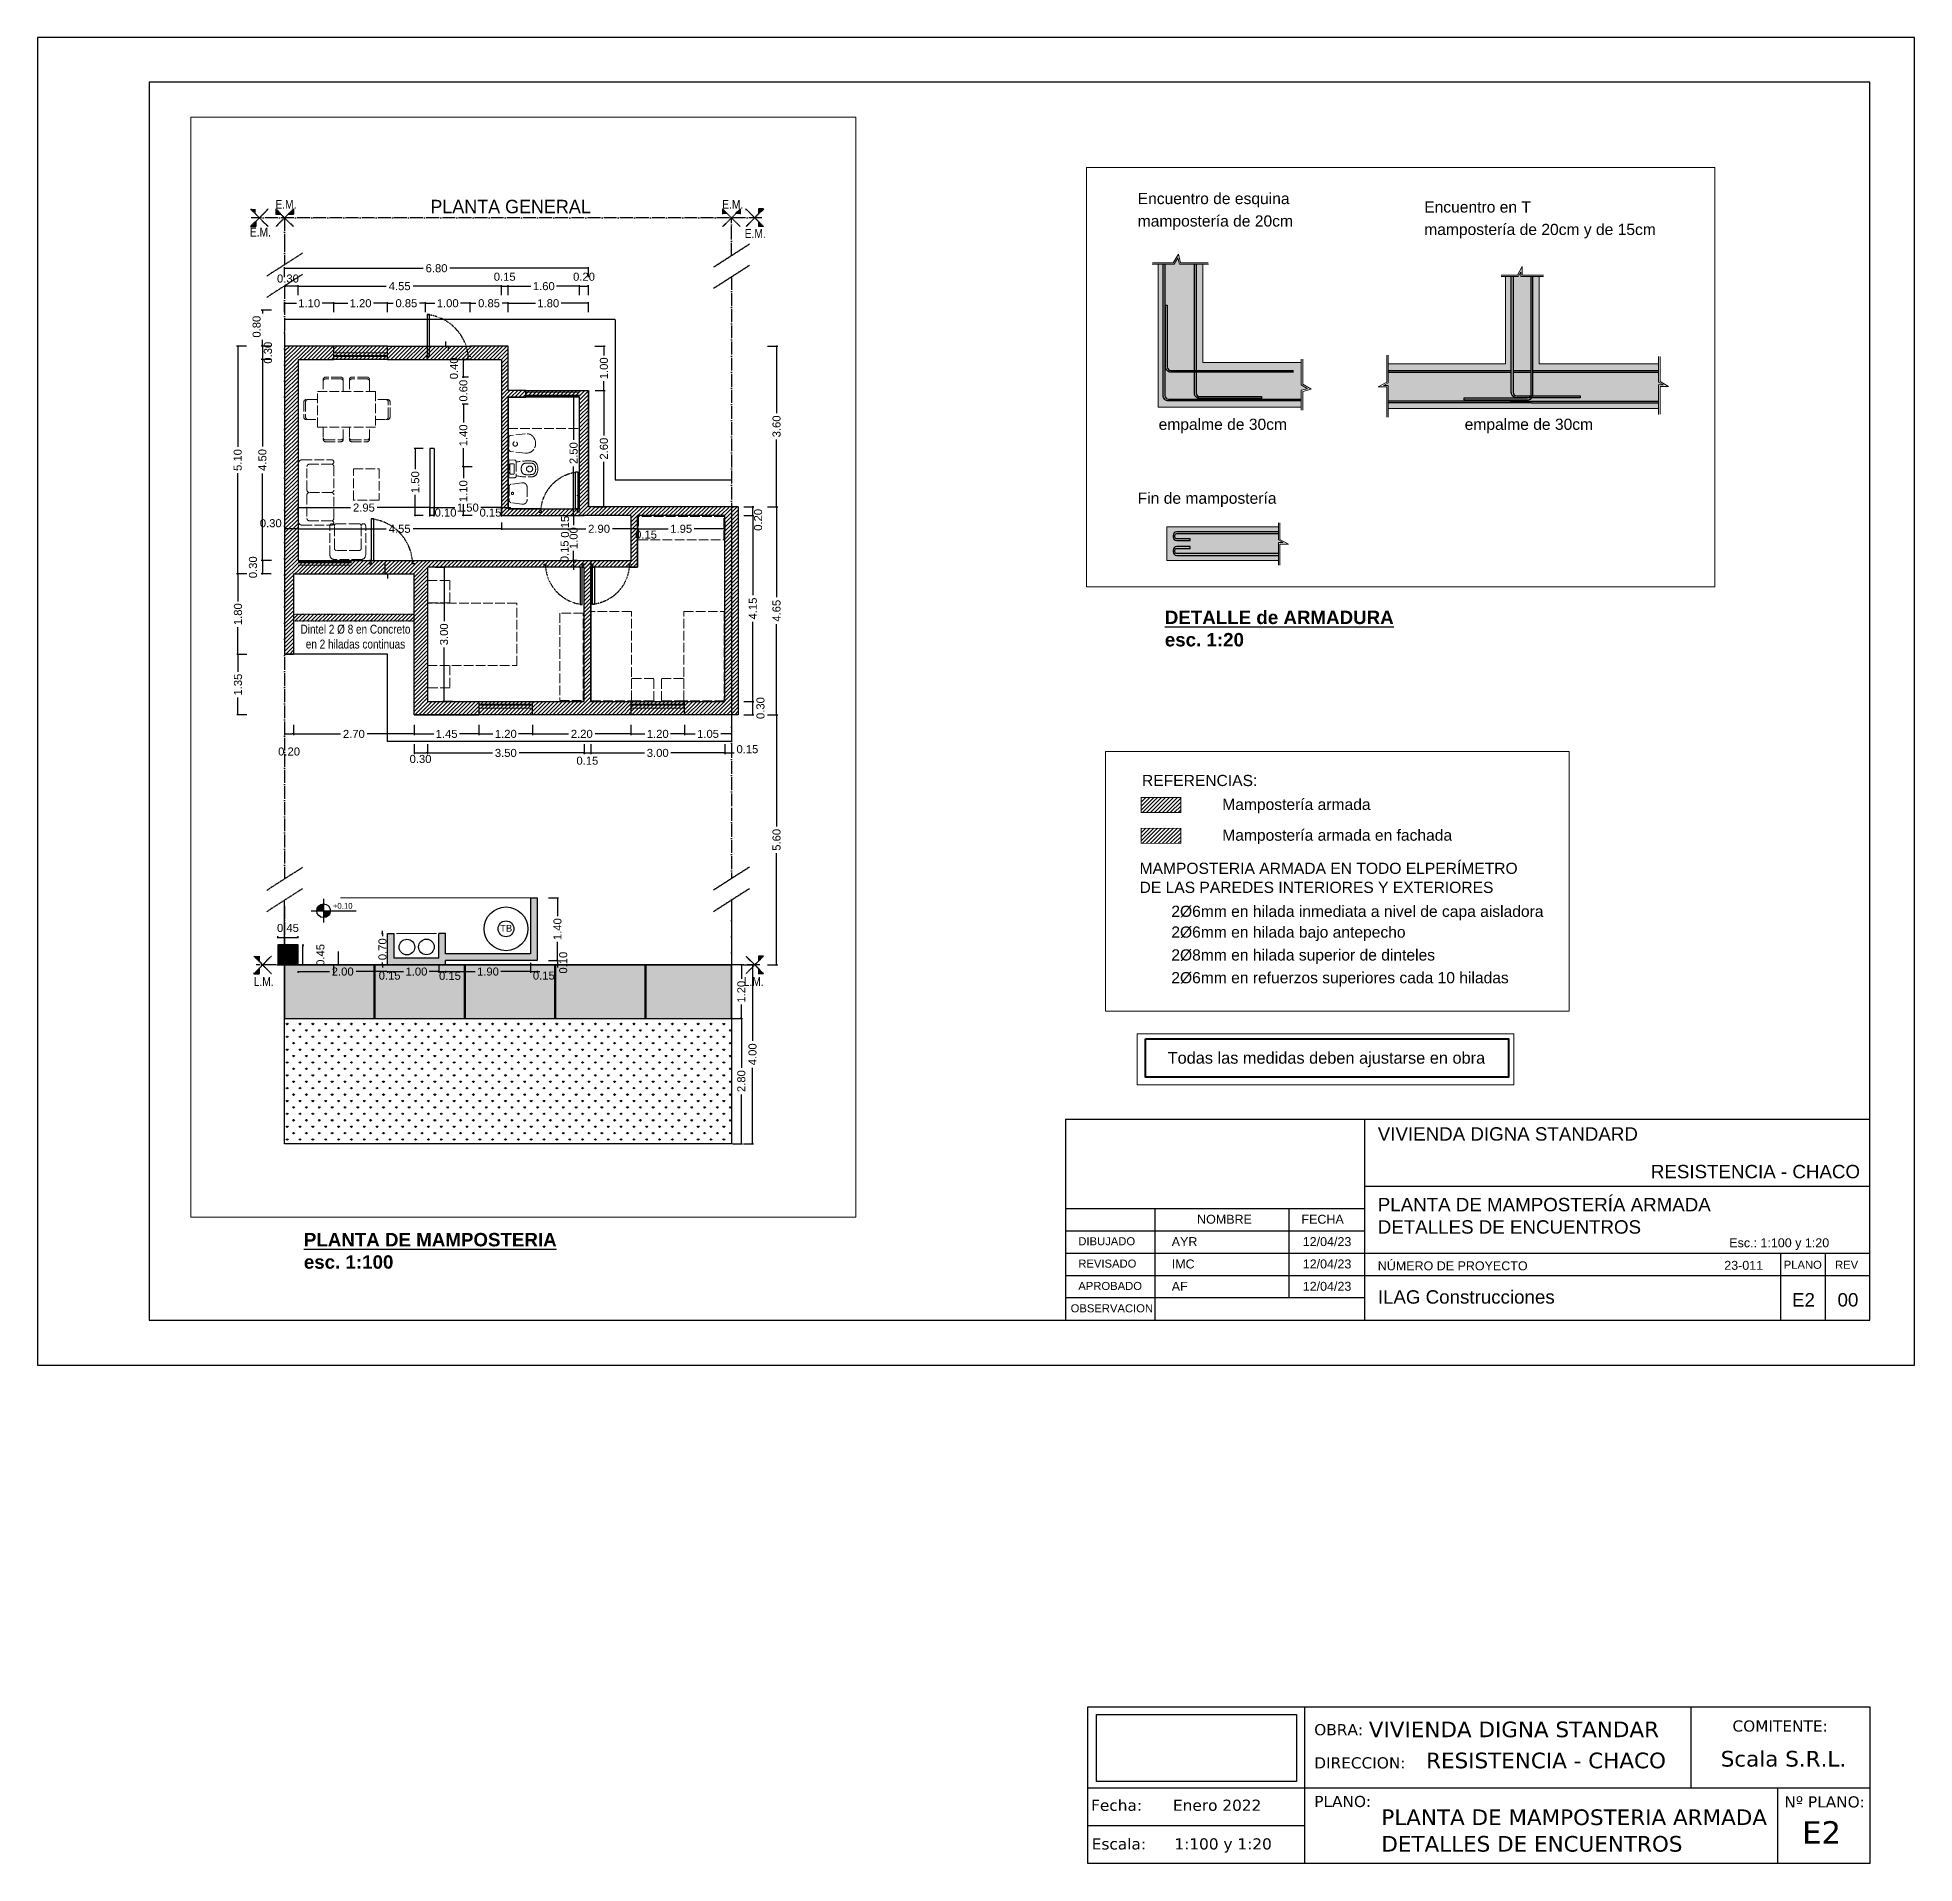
# Paper-space layout 'PL E2' of a CAD drawing. Header units: millimetres. Extents: x -18 to 402, y -115 to 294.
# The model-space entities are those that its viewports show. They can reach past a viewport. Long polylines and large blocks are cut down to what shows.
import ezdxf
from ezdxf.enums import TextEntityAlignment as Align

# ---------------------------------------------------------------- set-up
doc = ezdxf.new("R2010")
doc.units = ezdxf.units.MM
doc.header["$LTSCALE"] = 0.1
doc.header["$MEASUREMENT"] = 0
doc.header["$PDMODE"] = 3
doc.header["$PDSIZE"] = 0.1
for name, pattern in [('ACAD_ISO02W100', [15, 12, -3]), ('ACAD_ISO04W100', [30, 24, -3, 0, -3]), ('DASHED', [0.75, 0.5, -0.25]), ('HIDDEN', [0.375, 0.25, -0.125])]:
    doc.linetypes.add(name, pattern=pattern)
doc.layers.get('DEFPOINTS').update_dxf_attribs({"color": 1})
for name, color, linetype in [('00-texto', 3, 'Continuous'), ('11.Ejes', 1, 'ACAD_ISO04W100'), ('9.Mobiliario', 252, 'Continuous'), ('armadura', 10, 'Continuous'), ('CARP-HOJAS-PUERTAS', 2, 'Continuous'), ('CARP-MARCO-PUERTAS', 2, 'Continuous'), ('CONT_PLATEA', 4, 'Continuous'), ('Cotas', 1, 'Continuous'), ('Cuadro de rotulación', 7, 'Continuous'), ('ESTRUCTURAS', 3, 'Continuous'), ('HATCH', 10, 'Continuous'), ('Logo', 250, 'Continuous'), ('M-A-150', 4, 'Continuous'), ('MARCO DE CARATULA', 7, 'Continuous'), ('MARCO DE HOJA', 7, 'Continuous'), ('MURO', 3, 'Continuous'), ('Muros', 7, 'Continuous'), ('muros-pta', 4, 'Continuous'), ('P0-MUROS', 4, 'Continuous'), ('POLILINEA SUP', 150, 'Continuous'), ('PROYECCIONES', 2, 'HIDDEN'), ('recuadro', 18, 'Continuous'), ('Textos', 2, 'Continuous')]:
    doc.layers.add(name, color=color, linetype=linetype)
for name, color, linetype, lineweight in [('17.Sombras', 8, 'Continuous', 5), ('CARPINTERIA', 2, 'Continuous', 18), ('CONT_MURO', 3, 'Continuous', 0), ('MURO BAJO', 4, 'Continuous', 13), ('PISO', 8, 'Continuous', 9), ('SOMBRA', 1, 'Continuous', 0)]:
    doc.layers.add(name, color=color, linetype=linetype, lineweight=lineweight)
doc.styles.add('ARIAL', font='arial.ttf', dxfattribs={"height": 0.18})
doc.styles.add('Arial30', font='arial.ttf', dxfattribs={"width": 0.8, "height": 0.3})
doc.styles.add('Arial_1', font='arial.ttf', dxfattribs={"height": 1.8})
doc.styles.add('Arial_2', font='arial.ttf', dxfattribs={"height": 3})
doc.styles.add('Diego', font='arial.ttf')
doc.styles.add('Verdana', font='verdana.ttf')
doc.dimstyles.new('MARQ 100', dxfattribs={"dimscale": 0.1, "dimtxt": 1.75, "dimasz": 0.3, "dimexe": 0.25, "dimexo": 1.5, "dimtad": 0, "dimzin": 1, "dimdsep": 46, "dimtxsty": 'ARIAL', "dimblk": 'BOXFILLED', "dimcen": 2.5, "dimclrd": 8, "dimclre": 8, "dimclrt": 4, "dimazin": 0, "dimtfac": 1, "dimtmove": 2, "dimatfit": 3, "dimldrblk": 'DOTSMALL', "dimfxl": 2, "dimfxlon": 1, "dimlwd": -1, "dimarcsym": 0})
picture_1 = doc.add_image_def('image1.jpg', size_in_pixel=(756, 253))

psp = doc.layouts.new('PL E2')

# ---------------------------------------------------------------- texts
at = {"char_height": 3, "width": 113.6727, "attachment_point": 2}
for s, insert in [('\\pxql,t53;{\\fArial|b1|i0|c0|p34;\\LDETALLE de ARMADURA\\P\\lesc. 1:20}', (290.82, 165.48)), ('\\pxql,t53;{\\fArial|b1|i0|c0|p34;\\LPLANTA DE MAMPOSTERIA\\P\\lesc. 1:100}', (98.16, 26.25))]:
    psp.add_mtext(s, dxfattribs=dict(at, insert=insert))
at = {"layer": '00-texto', "color": 250, "style": 'Verdana'}
psp.add_text('E2', height=5, dxfattribs=at).set_placement((376.6, -110.36))
at = {"layer": 'Cuadro de rotulación', "color": 250, "style": 'Verdana'}
for s, p in [('OBRA:', (267.42, -86.13)), ('COMITENTE:', (361.01, -85.31)), ('DIRECCION:', (267.42, -93.56)), ('PLANO:', (267.42, -102.19)), ('Nº PLANO:', (372.62, -102.29))]:
    psp.add_text(s, height=2.5, dxfattribs=at).set_placement(p)
for s, height, p in [('VIVIENDA DIGNA STANDAR', 3.5, (279.63, -84.82)), ('RESISTENCIA - CHACO', 3.5, (292.46, -91.77)), ('Scala S.R.L.', 3.5, (358.38, -91.39)), ('Fecha:', 2.5, (217.49, -101.79)), ('PLANTA DE MAMPOSTERIA ARMADA', 3.5, (282.44, -104.47)), ('Escala:', 2.5, (217.63, -110.44)), ('DETALLES DE ENCUENTROS', 3.5, (282.44, -110.42))]:
    psp.add_text(s, height=height, dxfattribs=at).set_placement(p, align=Align.MIDDLE_LEFT)
for s, p in [('Enero 2022', (245.7, -101.79)), ('1:100 y 1:20', (247.03, -110.44))]:
    psp.add_text(s, height=2.5, dxfattribs=at).set_placement(p, align=Align.MIDDLE_CENTER)
at = {"layer": 'Cuadro de rotulación', "lineweight": 9, "attachment_point": 1}
for s, insert, char_height, width, style in [('VIVIENDA DIGNA STANDARD', (281.64, 49.9), 3, 123.2995, 'Arial_2'), ('RESISTENCIA - CHACO', (342.75, 41.48), 3, 100.656, 'Arial_2'), ('PLANTA DE MAMPOSTERÍA ARMADA\\PDETALLES DE ENCUENTROS', (281.64, 34.09), 3, 113.3243, 'Arial_2'), ('NOMBRE', (241.21, 30.31), 2, 41.2067, 'ARIAL'), ('FECHA', (264.56, 30.31), 2, 41.2067, 'ARIAL'), ('DIBUJADO', (214.63, 25.29), 1.8, 41.2067, 'Arial_1'), ('AYR', (235.53, 25.31), 2, 41.2067, 'ARIAL'), ('12/04/23', (264.85, 25.31), 2, 41.2067, 'ARIAL'), ('Esc.: 1:100 y 1:20', (360.29, 25.05), 2, 26.7323, 'ARIAL'), ('REVISADO', (214.63, 20.29), 1.8, 41.2067, 'Arial_1'), ('IMC', (235.53, 20.31), 2, 41.2067, 'ARIAL'), ('12/04/23', (264.85, 20.31), 2, 41.2067, 'ARIAL'), ('NÚMERO DE PROYECTO', (281.64, 19.9), 2, 41.2067, 'ARIAL'), ('23-011', (359.17, 20), 2, 31.2658, 'ARIAL'), ('PLANO', (372.48, 20.03), 1.8, 10.1814, 'Arial_1'), ('REV', (383.96, 20.03), 1.8, 6.173, 'Arial_1'), ('APROBADO', (214.63, 15.29), 1.8, 41.2067, 'Arial_1'), ('AF', (235.53, 15.31), 2, 41.2067, 'ARIAL'), ('12/04/23', (264.85, 15.31), 2, 41.2067, 'ARIAL'), ('ILAG Construcciones', (281.64, 13.43), 3, 63.3288, 'Arial_2'), ('E2', (374.33, 12.79), 3, 8.2574, 'Arial_2'), ('00', (384.52, 12.79), 3, 8.2574, 'Arial_2'), ('OBSERVACION', (212.91, 10.29), 1.8, 41.2067, 'Arial_1')]:
    psp.add_mtext(s, dxfattribs=dict(at, insert=insert, char_height=char_height, width=width, style=style))

msp = doc.modelspace()

# ---------------------------------------------------------------- texts
at = {"color": 2, "attachment_point": 3}
for s, insert, char_height, width in [('PLANTA GENERAL', (314.766, 152.2886), 0.3, 4.982681), ('{\\H0.5x;+0.10}', (309.4348, 136.5567), 0.26, 1.302589)]:
    msp.add_mtext(s, dxfattribs=dict(at, insert=insert, char_height=char_height, width=width))
at = {"layer": '11.Ejes', "lineweight": 40, "char_height": 0.2, "width": 1.294531}
for s, insert, attachment_point in [('{\\fArial Narrow|b0|i0|c0|p34;E.M.}', (307.944, 152.288), 2), ('{\\fArial Narrow|b0|i0|c0|p34;E.M.}', (317.944, 152.288), 2), ('{\\fArial Narrow|b0|i0|c0|p34;E.M.}', (307.3716, 151.6673), 2), ('{\\fArial Narrow|b0|i0|c0|p34;E.M.}', (318.446, 151.6346), 2), ('{\\fArial Narrow|b0|i0|c0|p34;L.M.}', (307.4468, 134.6981), 8), ('{\\fArial Narrow|b0|i0|c0|p34;L.M.}', (318.412, 134.6981), 8)]:
    msp.add_mtext(s, dxfattribs=dict(at, insert=insert, attachment_point=attachment_point))
at = {"layer": 'ESTRUCTURAS', "style": 'Arial30'}
for s, height, p in [('REFERENCIAS:', 0.25, (228.0418, 187.8763)), ('Mampostería armada', 0.25, (229.8375, 187.341)), ('Mampostería armada en fachada', 0.25, (229.8375, 186.6532)), ('Encuentro de esquina', 0.05, (240.1055, 186.5449)), ('mampostería de 20cm', 0.05, (240.1055, 186.4444)), ('Encuentro en T', 0.05, (241.3878, 186.5071)), ('mampostería de 20cm y de 15cm', 0.05, (241.3878, 186.4066)), ('MAMPOSTERIA ARMADA EN TODO ELPERÍMETRO', 0.25, (227.9876, 185.9108)), ('DE LAS PAREDES INTERIORES Y EXTERIORES', 0.25, (227.9876, 185.4854)), ('empalme de 30cm', 0.05, (240.1991, 185.5347)), ('empalme de 30cm', 0.05, (241.5689, 185.5347)), ('Fin de mampostería', 0.05, (240.1055, 185.204)), ('2%%C6mm en hilada inmediata a nivel de capa aisladora', 0.25, (228.6979, 184.9491)), ('2%%C6mm en hilada bajo antepecho', 0.25, (228.6979, 184.4848)), ('2%%C8mm en hilada superior de dinteles', 0.25, (228.6979, 183.9731)), ('2%%C6mm en refuerzos superiores cada 10 hiladas', 0.25, (228.6979, 183.4645))]:
    msp.add_text(s, height=height, dxfattribs=at).set_placement(p)
at = {"layer": 'ESTRUCTURAS', "insert": (307.9638, 142.7829), "char_height": 0.2, "width": 3.073737, "attachment_point": 1, "style": 'Arial30'}
msp.add_mtext('\\pxqc;Dintel 2 %%C 8 en Concreto\\Pen 2 hiladas continuas', dxfattribs=at)
at = {"layer": 'Textos', "linetype": 'Continuous', "style": 'ARIAL'}
msp.add_text('Todas las medidas deben ajustarse en obra', height=0.26145, dxfattribs=at).set_placement((421.2811, 140.7445))
at = {"layer": 'Textos', "color": 2, "ltscale": 0.01, "insert": (312.7365, 135.9141), "char_height": 0.1521, "width": 0.46025, "attachment_point": 7, "style": 'Diego'}
msp.add_mtext('TB', dxfattribs=at)

# ---------------------------------------------------------------- blocks, each defined once
blk = doc.blocks.new('_BoxFilled')
at = {"color": 0, "linetype": 'ByBlock', "lineweight": -2}
blk.add_line((-0.5, 0), (-1, 0), dxfattribs=at)
at = {"color": 0, "linetype": 'ByBlock'}
blk.add_solid([(-0.5, 0.5), (0.5, 0.5), (-0.5, -0.5), (0.5, -0.5)], dxfattribs=at)
blk = doc.blocks.new('*D269')
at = {"layer": 'Cotas', "lineweight": -2, "transparency": 16777216}
for p, q in [((307.6182, 148.7193), (307.3932, 148.7193)), ((307.6182, 144.2178), (307.3932, 144.2178))]:
    blk.add_line(p, q, dxfattribs=at)
at = {"layer": 'Cotas', "transparency": 16777216}
for p, q in [((307.4182, 148.6893), (307.4182, 146.7682)), ((307.4182, 144.2478), (307.4182, 146.169))]:
    blk.add_line(p, q, dxfattribs=at)
at = {"layer": 'DEFPOINTS', "color": 0, "transparency": 16777216}
for p in [(307.4182, 148.7193), (309.0686, 148.7193), (309.0645, 144.2178)]:
    blk.add_point(p, dxfattribs=at)
at = {"layer": 'Cotas', "transparency": 16777216, "xscale": 0.03, "yscale": 0.03, "zscale": 0.03}
for p, rotation in [((307.4182, 148.7193), 90), ((307.4182, 144.2178), 270)]:
    blk.add_blockref('_BoxFilled', p, dxfattribs=dict(at, rotation=rotation))
at = {"layer": 'Cotas', "color": 2, "transparency": 16777216, "insert": (307.4182, 146.4686), "char_height": 0.18, "attachment_point": 5, "rotation": 90, "style": 'ARIAL'}
blk.add_mtext('4.50', dxfattribs=at)
blk = doc.blocks.new('_DotSmall')
at = {"color": 0, "linetype": 'ByBlock', "const_width": 0.5}
blk.add_lwpolyline([(-0.0625, 0, 1), (0.0625, 0, 1)], format="xyb", close=True, dxfattribs=at)
blk = doc.blocks.new('*D270')
at = {"layer": 'Cotas', "lineweight": -2, "transparency": 16777216}
for p, q in [((311.2824, 144.0676), (311.5074, 144.0676)), ((311.6824, 141.0676), (311.4574, 141.0676))]:
    blk.add_line(p, q, dxfattribs=at)
at = {"layer": 'Cotas', "transparency": 16777216}
for p, q in [((311.4824, 144.0376), (311.4824, 142.8635)), ((311.4824, 141.0976), (311.4824, 142.2717))]:
    blk.add_line(p, q, dxfattribs=at)
at = {"layer": 'DEFPOINTS', "color": 0, "transparency": 16777216}
for p in [(311.1146, 144.0676), (311.4824, 141.0676), (312.2646, 141.0676)]:
    blk.add_point(p, dxfattribs=at)
at = {"layer": 'Cotas', "transparency": 16777216, "xscale": 0.03, "yscale": 0.03, "zscale": 0.03}
for p, rotation in [((311.4824, 144.0676), 90), ((311.4824, 141.0676), 270)]:
    blk.add_blockref('_BoxFilled', p, dxfattribs=dict(at, rotation=rotation))
at = {"layer": 'Cotas', "color": 2, "transparency": 16777216, "insert": (311.4824, 142.5676), "char_height": 0.18, "attachment_point": 5, "rotation": 90, "style": 'ARIAL'}
blk.add_mtext('3.00', dxfattribs=at)
blk = doc.blocks.new('*D271')
at = {"layer": 'Cotas', "lineweight": -2, "transparency": 16777216}
for p, q in [((307.6136, 149.0176), (307.3932, 149.0176)), ((307.4182, 148.7176), (307.3932, 148.7176))]:
    blk.add_line(p, q, dxfattribs=at)
at = {"layer": 'Cotas', "transparency": 16777216}
blk.add_line((307.4182, 148.9876), (307.4182, 148.7476), dxfattribs=at)
at = {"layer": 'DEFPOINTS', "color": 0, "transparency": 16777216}
for p in [(307.7636, 149.0176), (307.4182, 148.7176), (307.4631, 148.7176)]:
    blk.add_point(p, dxfattribs=at)
at = {"layer": 'Cotas', "transparency": 16777216, "xscale": 0.03, "yscale": 0.03, "zscale": 0.03}
for p, rotation in [((307.4182, 149.0176), 90), ((307.4182, 148.7176), 270)]:
    blk.add_blockref('_BoxFilled', p, dxfattribs=dict(at, rotation=rotation))
at = {"layer": 'Cotas', "color": 2, "transparency": 16777216, "insert": (307.5419, 148.8676), "char_height": 0.18, "attachment_point": 5, "rotation": 90, "style": 'ARIAL'}
blk.add_mtext('0.30', dxfattribs=at)
blk = doc.blocks.new('*D272')
at = {"layer": 'Cotas', "lineweight": -2, "transparency": 16777216}
for p, q in [((307.6146, 144.2176), (307.3932, 144.2176)), ((307.6146, 143.9177), (307.3932, 143.9177))]:
    blk.add_line(p, q, dxfattribs=at)
at = {"layer": 'Cotas', "transparency": 16777216}
blk.add_line((307.4182, 144.1876), (307.4182, 143.9477), dxfattribs=at)
at = {"layer": 'DEFPOINTS', "color": 0, "transparency": 16777216}
for p in [(307.7646, 144.2176), (307.4182, 143.9177), (307.7646, 143.9177)]:
    blk.add_point(p, dxfattribs=at)
at = {"layer": 'Cotas', "transparency": 16777216, "xscale": 0.03, "yscale": 0.03, "zscale": 0.03}
for p, rotation in [((307.4182, 144.2176), 90), ((307.4182, 143.9177), 270)]:
    blk.add_blockref('_BoxFilled', p, dxfattribs=dict(at, rotation=rotation))
at = {"layer": 'Cotas', "color": 2, "transparency": 16777216, "insert": (307.2075, 144.0677), "char_height": 0.18, "attachment_point": 5, "rotation": 90, "style": 'ARIAL'}
blk.add_mtext('0.30', dxfattribs=at)
blk = doc.blocks.new('*D273')
at = {"layer": 'Cotas', "lineweight": -2, "transparency": 16777216}
for p, q in [((307.0653, 149.0176), (306.8403, 149.0176)), ((307.0653, 143.9177), (306.8403, 143.9177))]:
    blk.add_line(p, q, dxfattribs=at)
at = {"layer": 'Cotas', "transparency": 16777216}
for p, q in [((306.8653, 148.9876), (306.8653, 146.7636)), ((306.8653, 143.9477), (306.8653, 146.1717))]:
    blk.add_line(p, q, dxfattribs=at)
at = {"layer": 'DEFPOINTS', "color": 0, "transparency": 16777216}
for p in [(307.7647, 149.0176), (306.8653, 143.9177), (307.7646, 143.9177)]:
    blk.add_point(p, dxfattribs=at)
at = {"layer": 'Cotas', "transparency": 16777216, "xscale": 0.03, "yscale": 0.03, "zscale": 0.03}
for p, rotation in [((306.8653, 149.0176), 90), ((306.8653, 143.9177), 270)]:
    blk.add_blockref('_BoxFilled', p, dxfattribs=dict(at, rotation=rotation))
at = {"layer": 'Cotas', "color": 2, "transparency": 16777216, "insert": (306.8653, 146.4677), "char_height": 0.18, "attachment_point": 5, "rotation": 90, "style": 'ARIAL'}
blk.add_mtext('5.10', dxfattribs=at)
blk = doc.blocks.new('*D274')
at = {"layer": 'Cotas', "lineweight": -2, "transparency": 16777216}
for p, q in [((307.0715, 143.9177), (306.8465, 143.9177)), ((307.0715, 142.1177), (306.8465, 142.1177))]:
    blk.add_line(p, q, dxfattribs=at)
at = {"layer": 'Cotas', "transparency": 16777216}
for p, q in [((306.8715, 143.8877), (306.8715, 143.3052)), ((306.8715, 142.1477), (306.8715, 142.7302))]:
    blk.add_line(p, q, dxfattribs=at)
at = {"layer": 'DEFPOINTS', "color": 0, "transparency": 16777216}
for p in [(307.7646, 143.9177), (306.8715, 142.1177), (307.7646, 142.1177)]:
    blk.add_point(p, dxfattribs=at)
at = {"layer": 'Cotas', "transparency": 16777216, "xscale": 0.03, "yscale": 0.03, "zscale": 0.03}
for p, rotation in [((306.8715, 143.9177), 90), ((306.8715, 142.1177), 270)]:
    blk.add_blockref('_BoxFilled', p, dxfattribs=dict(at, rotation=rotation))
at = {"layer": 'Cotas', "color": 2, "transparency": 16777216, "insert": (306.8715, 143.0177), "char_height": 0.18, "attachment_point": 5, "rotation": 90, "style": 'ARIAL'}
blk.add_mtext('1.80', dxfattribs=at)
blk = doc.blocks.new('*D275')
at = {"layer": 'Cotas', "lineweight": -2, "transparency": 16777216}
for p, q in [((307.6182, 149.8176), (307.3932, 149.8176)), ((307.6147, 149.0176), (307.3932, 149.0176))]:
    blk.add_line(p, q, dxfattribs=at)
at = {"layer": 'Cotas', "transparency": 16777216}
for p, q in [((307.4182, 149.7876), (307.4182, 149.7465)), ((307.4182, 149.0476), (307.4182, 149.1546))]:
    blk.add_line(p, q, dxfattribs=at)
at = {"layer": 'DEFPOINTS', "color": 0, "transparency": 16777216}
for p in [(307.4182, 149.8176), (307.9146, 149.8176), (307.7647, 149.0176)]:
    blk.add_point(p, dxfattribs=at)
at = {"layer": 'Cotas', "transparency": 16777216, "xscale": 0.03, "yscale": 0.03, "zscale": 0.03}
for p, rotation in [((307.4182, 149.8176), 90), ((307.4182, 149.0176), 270)]:
    blk.add_blockref('_BoxFilled', p, dxfattribs=dict(at, rotation=rotation))
at = {"layer": 'Cotas', "color": 2, "transparency": 16777216, "insert": (307.2892, 149.4506), "char_height": 0.18, "attachment_point": 5, "rotation": 90, "style": 'ARIAL'}
blk.add_mtext('0.80', dxfattribs=at)
blk = doc.blocks.new('*D301')
at = {"layer": 'Cotas', "lineweight": -2, "transparency": 16777216}
for p, q in [((308.3221, 135.6169), (308.3471, 135.6169)), ((308.3221, 135.1715), (308.3471, 135.1715))]:
    blk.add_line(p, q, dxfattribs=at)
at = {"layer": 'Cotas', "transparency": 16777216}
blk.add_line((308.3221, 135.2015), (308.3221, 135.5869), dxfattribs=at)
at = {"layer": 'DEFPOINTS', "color": 0, "transparency": 16777216}
for p in [(308.2151, 135.6169), (308.3221, 135.6169), (308.2151, 135.1715)]:
    blk.add_point(p, dxfattribs=at)
at = {"layer": 'Cotas', "transparency": 16777216, "xscale": 0.03, "yscale": 0.03, "zscale": 0.03}
for p, rotation in [((308.3221, 135.6169), 90), ((308.3221, 135.1715), 270)]:
    blk.add_blockref('_BoxFilled', p, dxfattribs=dict(at, rotation=rotation))
at = {"layer": 'Cotas', "color": 2, "transparency": 16777216, "insert": (308.7165, 135.3942), "char_height": 0.18, "attachment_point": 5, "rotation": 90, "style": 'ARIAL'}
blk.add_mtext('0.45', dxfattribs=at)
blk = doc.blocks.new('*D302')
at = {"layer": 'Cotas', "lineweight": -2, "transparency": 16777216}
for p, q in [((307.7646, 135.7669), (307.7646, 135.8113)), ((308.2151, 135.7669), (308.2151, 135.8113))]:
    blk.add_line(p, q, dxfattribs=at)
at = {"layer": 'Cotas', "transparency": 16777216}
blk.add_line((307.7946, 135.7863), (308.1851, 135.7863), dxfattribs=at)
at = {"layer": 'DEFPOINTS', "color": 0, "transparency": 16777216}
for p in [(308.2151, 135.7863), (307.7646, 135.6169), (308.2151, 135.6169)]:
    blk.add_point(p, dxfattribs=at)
at = {"layer": 'Cotas', "transparency": 16777216, "xscale": 0.03, "yscale": 0.03, "zscale": 0.03, "rotation": 180}
blk.add_blockref('_BoxFilled', (307.7646, 135.7863), dxfattribs=at)
at = {"layer": 'Cotas', "transparency": 16777216, "xscale": 0.03, "yscale": 0.03, "zscale": 0.03}
blk.add_blockref('_BoxFilled', (308.2151, 135.7863), dxfattribs=at)
at = {"layer": 'Cotas', "color": 2, "transparency": 16777216, "insert": (307.9899, 135.997), "char_height": 0.18, "attachment_point": 5, "style": 'ARIAL'}
blk.add_mtext('0.45', dxfattribs=at)
blk = doc.blocks.new('Nivel Planta')
at = {"layer": 'Cotas'}
h = blk.add_hatch(color=1, dxfattribs=at)
h.paths.add_polyline_path([(509.8507, 209.4131, 0.414214), (509.7327, 209.2951), (509.8507, 209.2951)])
h.paths.add_polyline_path([(509.9687, 209.2951), (509.8507, 209.2951), (509.8507, 209.1771, 0.414214)])
at = {"layer": 'Cotas', "color": 1}
for p, q in [((509.8507, 209.4986), (509.8507, 209.0904)), ((509.6361, 209.2951), (510.4131, 209.2951))]:
    blk.add_line(p, q, dxfattribs=at)
blk.add_circle((509.8507, 209.2951), 0.118, dxfattribs=at)
blk = doc.blocks.new('*D276')
at = {"layer": 'Cotas', "lineweight": -2, "transparency": 16777216}
for p, q in [((318.1354, 135.1715), (318.1104, 135.1715)), ((318.1354, 133.9715), (318.1104, 133.9715))]:
    blk.add_line(p, q, dxfattribs=at)
at = {"layer": 'Cotas', "transparency": 16777216}
for p, q in [((318.1354, 135.1415), (318.1354, 134.859)), ((318.1354, 134.0015), (318.1354, 134.284))]:
    blk.add_line(p, q, dxfattribs=at)
at = {"layer": 'DEFPOINTS', "color": 0, "transparency": 16777216}
for p in [(318.1845, 135.1715), (318.1354, 133.9715), (318.1845, 133.9715)]:
    blk.add_point(p, dxfattribs=at)
at = {"layer": 'Cotas', "transparency": 16777216, "xscale": 0.03, "yscale": 0.03, "zscale": 0.03}
for p, rotation in [((318.1354, 135.1715), 90), ((318.1354, 133.9715), 270)]:
    blk.add_blockref('_BoxFilled', p, dxfattribs=dict(at, rotation=rotation))
at = {"layer": 'Cotas', "color": 2, "transparency": 16777216, "insert": (318.1354, 134.5715), "char_height": 0.18, "attachment_point": 5, "rotation": 90, "style": 'ARIAL'}
blk.add_mtext('1.20', dxfattribs=at)
blk = doc.blocks.new('*D277')
at = {"layer": 'Cotas', "lineweight": -2, "transparency": 16777216}
for p, q in [((317.9354, 133.9715), (318.1604, 133.9715)), ((317.9354, 131.1715), (318.1604, 131.1715))]:
    blk.add_line(p, q, dxfattribs=at)
at = {"layer": 'Cotas', "transparency": 16777216}
for p, q in [((318.1354, 133.9415), (318.1354, 132.869)), ((318.1354, 131.2015), (318.1354, 132.274))]:
    blk.add_line(p, q, dxfattribs=at)
at = {"layer": 'DEFPOINTS', "color": 0, "transparency": 16777216}
for p in [(317.4603, 133.9715), (317.4603, 131.1715), (318.1354, 131.1715)]:
    blk.add_point(p, dxfattribs=at)
at = {"layer": 'Cotas', "transparency": 16777216, "xscale": 0.03, "yscale": 0.03, "zscale": 0.03}
for p, rotation in [((318.1354, 133.9715), 90), ((318.1354, 131.1715), 270)]:
    blk.add_blockref('_BoxFilled', p, dxfattribs=dict(at, rotation=rotation))
at = {"layer": 'Cotas', "color": 2, "transparency": 16777216, "insert": (318.1354, 132.5715), "char_height": 0.18, "attachment_point": 5, "rotation": 90, "style": 'ARIAL'}
blk.add_mtext('2.80', dxfattribs=at)
blk = doc.blocks.new('*D278')
at = {"layer": 'Cotas', "lineweight": -2, "transparency": 16777216}
for p, q in [((318.1856, 135.1715), (318.4106, 135.1715)), ((318.1856, 131.1715), (318.4106, 131.1715))]:
    blk.add_line(p, q, dxfattribs=at)
at = {"layer": 'Cotas', "transparency": 16777216}
for p, q in [((318.3856, 135.1415), (318.3856, 133.4711)), ((318.3856, 131.2015), (318.3856, 132.8719))]:
    blk.add_line(p, q, dxfattribs=at)
at = {"layer": 'DEFPOINTS', "color": 0, "transparency": 16777216}
for p in [(318.0193, 135.1715), (318.0193, 131.1715), (318.3856, 131.1715)]:
    blk.add_point(p, dxfattribs=at)
at = {"layer": 'Cotas', "transparency": 16777216, "xscale": 0.03, "yscale": 0.03, "zscale": 0.03}
for p, rotation in [((318.3856, 135.1715), 90), ((318.3856, 131.1715), 270)]:
    blk.add_blockref('_BoxFilled', p, dxfattribs=dict(at, rotation=rotation))
at = {"layer": 'Cotas', "color": 2, "transparency": 16777216, "insert": (318.3856, 133.1715), "char_height": 0.18, "attachment_point": 5, "rotation": 90, "style": 'ARIAL'}
blk.add_mtext('4.00', dxfattribs=at)
blk = doc.blocks.new('*D303')
at = {"layer": 'Cotas', "lineweight": -2, "transparency": 16777216}
for p, q in [((307.0715, 142.1177), (306.8465, 142.1177)), ((307.0715, 140.7676), (306.8465, 140.7676))]:
    blk.add_line(p, q, dxfattribs=at)
at = {"layer": 'Cotas', "transparency": 16777216}
for p, q in [((306.8715, 142.0877), (306.8715, 141.7311)), ((306.8715, 140.7976), (306.8715, 141.1542))]:
    blk.add_line(p, q, dxfattribs=at)
at = {"layer": 'DEFPOINTS', "color": 0, "transparency": 16777216}
for p in [(307.9149, 142.1177), (306.8715, 140.7676), (317.9146, 140.7676)]:
    blk.add_point(p, dxfattribs=at)
at = {"layer": 'Cotas', "transparency": 16777216, "xscale": 0.03, "yscale": 0.03, "zscale": 0.03}
for p, rotation in [((306.8715, 142.1177), 90), ((306.8715, 140.7676), 270)]:
    blk.add_blockref('_BoxFilled', p, dxfattribs=dict(at, rotation=rotation))
at = {"layer": 'Cotas', "color": 2, "transparency": 16777216, "insert": (306.8715, 141.4426), "char_height": 0.18, "attachment_point": 5, "rotation": 90, "style": 'ARIAL'}
blk.add_mtext('1.35', dxfattribs=at)
blk = doc.blocks.new('*D304')
at = {"layer": 'Cotas', "lineweight": -2, "transparency": 16777216}
for p, q in [((307.9146, 140.5394), (307.9146, 140.3144)), ((308.1149, 140.5394), (308.1149, 140.3144))]:
    blk.add_line(p, q, dxfattribs=at)
at = {"layer": 'Cotas', "transparency": 16777216}
blk.add_line((307.9446, 140.3394), (308.0849, 140.3394), dxfattribs=at)
at = {"layer": 'DEFPOINTS', "color": 0, "transparency": 16777216}
for p in [(307.9146, 142.1177), (308.1149, 142.1177), (308.1149, 140.3394)]:
    blk.add_point(p, dxfattribs=at)
at = {"layer": 'Cotas', "transparency": 16777216, "xscale": 0.03, "yscale": 0.03, "zscale": 0.03, "rotation": 180}
blk.add_blockref('_BoxFilled', (307.9146, 140.3394), dxfattribs=at)
at = {"layer": 'Cotas', "transparency": 16777216, "xscale": 0.03, "yscale": 0.03, "zscale": 0.03}
blk.add_blockref('_BoxFilled', (308.1149, 140.3394), dxfattribs=at)
at = {"layer": 'Cotas', "color": 2, "transparency": 16777216, "insert": (308.0147, 139.9449), "char_height": 0.18, "attachment_point": 5, "style": 'ARIAL'}
blk.add_mtext('0.20', dxfattribs=at)
blk = doc.blocks.new('*D279')
at = {"layer": 'Cotas', "lineweight": -2, "transparency": 16777216}
for p, q in [((310.8143, 140.5394), (310.8143, 140.3144)), ((312.2646, 140.5394), (312.2646, 140.3144))]:
    blk.add_line(p, q, dxfattribs=at)
at = {"layer": 'Cotas', "transparency": 16777216}
for p, q in [((310.8443, 140.3394), (311.2509, 140.3394)), ((312.2346, 140.3394), (311.8279, 140.3394))]:
    blk.add_line(p, q, dxfattribs=at)
at = {"layer": 'DEFPOINTS', "color": 0, "transparency": 16777216}
for p in [(310.8143, 140.7675), (312.2646, 140.7676), (312.2646, 140.3394)]:
    blk.add_point(p, dxfattribs=at)
at = {"layer": 'Cotas', "transparency": 16777216, "xscale": 0.03, "yscale": 0.03, "zscale": 0.03, "rotation": 180}
blk.add_blockref('_BoxFilled', (310.8143, 140.3394), dxfattribs=at)
at = {"layer": 'Cotas', "transparency": 16777216, "xscale": 0.03, "yscale": 0.03, "zscale": 0.03}
blk.add_blockref('_BoxFilled', (312.2646, 140.3394), dxfattribs=at)
at = {"layer": 'Cotas', "color": 2, "transparency": 16777216, "insert": (311.5394, 140.3394), "char_height": 0.18, "attachment_point": 5, "style": 'ARIAL'}
blk.add_mtext('1.45', dxfattribs=at)
blk = doc.blocks.new('*D280')
at = {"layer": 'Cotas', "lineweight": -2, "transparency": 16777216}
for p, q in [((312.2646, 140.5394), (312.2646, 140.3144)), ((313.4646, 140.5394), (313.4646, 140.3144))]:
    blk.add_line(p, q, dxfattribs=at)
at = {"layer": 'Cotas', "transparency": 16777216}
for p, q in [((312.2946, 140.3394), (312.5771, 140.3394)), ((313.4346, 140.3394), (313.1521, 140.3394))]:
    blk.add_line(p, q, dxfattribs=at)
at = {"layer": 'DEFPOINTS', "color": 0, "transparency": 16777216}
for p in [(312.2646, 140.7676), (313.4646, 140.7676), (313.4646, 140.3394)]:
    blk.add_point(p, dxfattribs=at)
at = {"layer": 'Cotas', "transparency": 16777216, "xscale": 0.03, "yscale": 0.03, "zscale": 0.03, "rotation": 180}
blk.add_blockref('_BoxFilled', (312.2646, 140.3394), dxfattribs=at)
at = {"layer": 'Cotas', "transparency": 16777216, "xscale": 0.03, "yscale": 0.03, "zscale": 0.03}
blk.add_blockref('_BoxFilled', (313.4646, 140.3394), dxfattribs=at)
at = {"layer": 'Cotas', "color": 2, "transparency": 16777216, "insert": (312.8646, 140.3394), "char_height": 0.18, "attachment_point": 5, "style": 'ARIAL'}
blk.add_mtext('1.20', dxfattribs=at)
blk = doc.blocks.new('*D281')
at = {"layer": 'Cotas', "lineweight": -2, "transparency": 16777216}
for p, q in [((313.4646, 140.5394), (313.4646, 140.3144)), ((315.6646, 140.5394), (315.6646, 140.3144))]:
    blk.add_line(p, q, dxfattribs=at)
at = {"layer": 'Cotas', "transparency": 16777216}
for p, q in [((313.4946, 140.3394), (314.2671, 140.3394)), ((315.6346, 140.3394), (314.8621, 140.3394))]:
    blk.add_line(p, q, dxfattribs=at)
at = {"layer": 'DEFPOINTS', "color": 0, "transparency": 16777216}
for p in [(313.4646, 140.7676), (315.6646, 140.7676), (315.6646, 140.3394)]:
    blk.add_point(p, dxfattribs=at)
at = {"layer": 'Cotas', "transparency": 16777216, "xscale": 0.03, "yscale": 0.03, "zscale": 0.03, "rotation": 180}
blk.add_blockref('_BoxFilled', (313.4646, 140.3394), dxfattribs=at)
at = {"layer": 'Cotas', "transparency": 16777216, "xscale": 0.03, "yscale": 0.03, "zscale": 0.03}
blk.add_blockref('_BoxFilled', (315.6646, 140.3394), dxfattribs=at)
at = {"layer": 'Cotas', "color": 2, "transparency": 16777216, "insert": (314.5646, 140.3394), "char_height": 0.18, "attachment_point": 5, "style": 'ARIAL'}
blk.add_mtext('2.20', dxfattribs=at)
blk = doc.blocks.new('*D305')
at = {"layer": 'Cotas', "lineweight": -2, "transparency": 16777216}
for p, q in [((315.6646, 140.5394), (315.6646, 140.3144)), ((316.8646, 140.5394), (316.8646, 140.3144))]:
    blk.add_line(p, q, dxfattribs=at)
at = {"layer": 'Cotas', "transparency": 16777216}
for p, q in [((315.6946, 140.3394), (315.9771, 140.3394)), ((316.8346, 140.3394), (316.5521, 140.3394))]:
    blk.add_line(p, q, dxfattribs=at)
at = {"layer": 'DEFPOINTS', "color": 0, "transparency": 16777216}
for p in [(315.6646, 140.7676), (316.8646, 140.7676), (316.8646, 140.3394)]:
    blk.add_point(p, dxfattribs=at)
at = {"layer": 'Cotas', "transparency": 16777216, "xscale": 0.03, "yscale": 0.03, "zscale": 0.03, "rotation": 180}
blk.add_blockref('_BoxFilled', (315.6646, 140.3394), dxfattribs=at)
at = {"layer": 'Cotas', "transparency": 16777216, "xscale": 0.03, "yscale": 0.03, "zscale": 0.03}
blk.add_blockref('_BoxFilled', (316.8646, 140.3394), dxfattribs=at)
at = {"layer": 'Cotas', "color": 2, "transparency": 16777216, "insert": (316.2646, 140.3394), "char_height": 0.18, "attachment_point": 5, "style": 'ARIAL'}
blk.add_mtext('1.20', dxfattribs=at)
blk = doc.blocks.new('*D306')
at = {"layer": 'Cotas', "lineweight": -2, "transparency": 16777216}
for p, q in [((316.8646, 140.5394), (316.8646, 140.3144)), ((317.9146, 140.5394), (317.9146, 140.3144))]:
    blk.add_line(p, q, dxfattribs=at)
at = {"layer": 'Cotas', "transparency": 16777216}
for p, q in [((316.8946, 140.3394), (317.1011, 140.3394)), ((317.8846, 140.3394), (317.6781, 140.3394))]:
    blk.add_line(p, q, dxfattribs=at)
at = {"layer": 'DEFPOINTS', "color": 0, "transparency": 16777216}
for p in [(317.9146, 145.4225), (316.8646, 140.7676), (317.9146, 140.3394)]:
    blk.add_point(p, dxfattribs=at)
at = {"layer": 'Cotas', "transparency": 16777216, "xscale": 0.03, "yscale": 0.03, "zscale": 0.03, "rotation": 180}
blk.add_blockref('_BoxFilled', (316.8646, 140.3394), dxfattribs=at)
at = {"layer": 'Cotas', "transparency": 16777216, "xscale": 0.03, "yscale": 0.03, "zscale": 0.03}
blk.add_blockref('_BoxFilled', (317.9146, 140.3394), dxfattribs=at)
at = {"layer": 'Cotas', "color": 2, "transparency": 16777216, "insert": (317.3896, 140.3394), "char_height": 0.18, "attachment_point": 5, "style": 'ARIAL'}
blk.add_mtext('1.05', dxfattribs=at)
blk = doc.blocks.new('*D307')
at = {"layer": 'Cotas', "lineweight": -2, "transparency": 16777216}
for p, q in [((311.1146, 140.1135), (311.1146, 139.8885)), ((314.6146, 140.1135), (314.6146, 139.8885))]:
    blk.add_line(p, q, dxfattribs=at)
at = {"layer": 'Cotas', "transparency": 16777216}
for p, q in [((311.1446, 139.9135), (312.5687, 139.9135)), ((314.5846, 139.9135), (313.1605, 139.9135))]:
    blk.add_line(p, q, dxfattribs=at)
at = {"layer": 'DEFPOINTS', "color": 0, "transparency": 16777216}
for p in [(311.1146, 141.0676), (314.6146, 141.0676), (314.6146, 139.9135)]:
    blk.add_point(p, dxfattribs=at)
at = {"layer": 'Cotas', "transparency": 16777216, "xscale": 0.03, "yscale": 0.03, "zscale": 0.03, "rotation": 180}
blk.add_blockref('_BoxFilled', (311.1146, 139.9135), dxfattribs=at)
at = {"layer": 'Cotas', "transparency": 16777216, "xscale": 0.03, "yscale": 0.03, "zscale": 0.03}
blk.add_blockref('_BoxFilled', (314.6146, 139.9135), dxfattribs=at)
at = {"layer": 'Cotas', "color": 2, "transparency": 16777216, "insert": (312.8646, 139.9135), "char_height": 0.18, "attachment_point": 5, "style": 'ARIAL'}
blk.add_mtext('3.50', dxfattribs=at)
blk = doc.blocks.new('*D308')
at = {"layer": 'Cotas', "lineweight": -2, "transparency": 16777216}
for p, q in [((314.6146, 140.1135), (314.6146, 139.8885)), ((314.7646, 140.1135), (314.7646, 139.8885))]:
    blk.add_line(p, q, dxfattribs=at)
at = {"layer": 'Cotas', "transparency": 16777216}
for p, q in [((314.5846, 139.9135), (314.5546, 139.9135)), ((314.6146, 139.9135), (314.7646, 139.9135)), ((314.7946, 139.9135), (314.8246, 139.9135))]:
    blk.add_line(p, q, dxfattribs=at)
at = {"layer": 'DEFPOINTS', "color": 0, "transparency": 16777216}
for p in [(314.6146, 141.0676), (314.7646, 141.0676), (314.7646, 139.9135)]:
    blk.add_point(p, dxfattribs=at)
at = {"layer": 'Cotas', "transparency": 16777216, "xscale": 0.03, "yscale": 0.03, "zscale": 0.03}
blk.add_blockref('_BoxFilled', (314.6146, 139.9135), dxfattribs=at)
at = {"layer": 'Cotas', "transparency": 16777216, "xscale": 0.03, "yscale": 0.03, "zscale": 0.03, "rotation": 180}
blk.add_blockref('_BoxFilled', (314.7646, 139.9135), dxfattribs=at)
at = {"layer": 'Cotas', "color": 2, "transparency": 16777216, "insert": (314.6896, 139.7389), "char_height": 0.18, "attachment_point": 5, "style": 'ARIAL'}
blk.add_mtext('0.15', dxfattribs=at)
blk = doc.blocks.new('*D309')
at = {"layer": 'Cotas', "lineweight": -2, "transparency": 16777216}
for p, q in [((314.7646, 140.1135), (314.7646, 139.8885)), ((317.7646, 140.1135), (317.7646, 139.8885))]:
    blk.add_line(p, q, dxfattribs=at)
at = {"layer": 'Cotas', "transparency": 16777216}
for p, q in [((314.7946, 139.9135), (315.9687, 139.9135)), ((317.7346, 139.9135), (316.5605, 139.9135))]:
    blk.add_line(p, q, dxfattribs=at)
at = {"layer": 'DEFPOINTS', "color": 0, "transparency": 16777216}
for p in [(314.7646, 141.0676), (317.7646, 141.0676), (317.7646, 139.9135)]:
    blk.add_point(p, dxfattribs=at)
at = {"layer": 'Cotas', "transparency": 16777216, "xscale": 0.03, "yscale": 0.03, "zscale": 0.03, "rotation": 180}
blk.add_blockref('_BoxFilled', (314.7646, 139.9135), dxfattribs=at)
at = {"layer": 'Cotas', "transparency": 16777216, "xscale": 0.03, "yscale": 0.03, "zscale": 0.03}
blk.add_blockref('_BoxFilled', (317.7646, 139.9135), dxfattribs=at)
at = {"layer": 'Cotas', "color": 2, "transparency": 16777216, "insert": (316.2646, 139.9135), "char_height": 0.18, "attachment_point": 5, "style": 'ARIAL'}
blk.add_mtext('3.00', dxfattribs=at)
blk = doc.blocks.new('*D310')
at = {"layer": 'Cotas', "lineweight": -2, "transparency": 16777216}
for p, q in [((317.7646, 140.1135), (317.7646, 139.8885)), ((317.9146, 140.1135), (317.9146, 139.8885))]:
    blk.add_line(p, q, dxfattribs=at)
at = {"layer": 'Cotas', "transparency": 16777216}
for p, q in [((317.7346, 139.9135), (317.7046, 139.9135)), ((317.7646, 139.9135), (317.9146, 139.9135)), ((317.9446, 139.9135), (317.9746, 139.9135))]:
    blk.add_line(p, q, dxfattribs=at)
at = {"layer": 'DEFPOINTS', "color": 0, "transparency": 16777216}
for p in [(317.7646, 141.0676), (317.9146, 141.0676), (317.9146, 139.9135)]:
    blk.add_point(p, dxfattribs=at)
at = {"layer": 'Cotas', "transparency": 16777216, "xscale": 0.03, "yscale": 0.03, "zscale": 0.03}
blk.add_blockref('_BoxFilled', (317.7646, 139.9135), dxfattribs=at)
at = {"layer": 'Cotas', "transparency": 16777216, "xscale": 0.03, "yscale": 0.03, "zscale": 0.03, "rotation": 180}
blk.add_blockref('_BoxFilled', (317.9146, 139.9135), dxfattribs=at)
at = {"layer": 'Cotas', "color": 2, "transparency": 16777216, "insert": (318.271, 139.9968), "char_height": 0.18, "attachment_point": 5, "style": 'ARIAL'}
blk.add_mtext('0.15', dxfattribs=at)
blk = doc.blocks.new('*D311')
at = {"layer": 'Cotas', "lineweight": -2, "transparency": 16777216}
for p, q in [((310.8146, 140.1135), (310.8146, 139.8885)), ((311.1146, 140.1135), (311.1146, 139.8885))]:
    blk.add_line(p, q, dxfattribs=at)
at = {"layer": 'Cotas', "transparency": 16777216}
blk.add_line((310.8446, 139.9135), (311.0846, 139.9135), dxfattribs=at)
at = {"layer": 'DEFPOINTS', "color": 0, "transparency": 16777216}
for p in [(310.8146, 141.0676), (311.1146, 140.7676), (311.1146, 139.9135)]:
    blk.add_point(p, dxfattribs=at)
at = {"layer": 'Cotas', "transparency": 16777216, "xscale": 0.03, "yscale": 0.03, "zscale": 0.03, "rotation": 180}
blk.add_blockref('_BoxFilled', (310.8146, 139.9135), dxfattribs=at)
at = {"layer": 'Cotas', "transparency": 16777216, "xscale": 0.03, "yscale": 0.03, "zscale": 0.03}
blk.add_blockref('_BoxFilled', (311.1146, 139.9135), dxfattribs=at)
at = {"layer": 'Cotas', "color": 2, "transparency": 16777216, "insert": (310.9567, 139.7779), "char_height": 0.18, "attachment_point": 5, "style": 'ARIAL'}
blk.add_mtext('0.30', dxfattribs=at)
blk = doc.blocks.new('*D282')
at = {"layer": 'Cotas', "lineweight": -2, "transparency": 16777216}
for p, q in [((318.7234, 140.7676), (318.9484, 140.7676)), ((318.7234, 135.1715), (318.9484, 135.1715))]:
    blk.add_line(p, q, dxfattribs=at)
at = {"layer": 'Cotas', "transparency": 16777216}
for p, q in [((318.9234, 140.7376), (318.9234, 138.2656)), ((318.9234, 135.2015), (318.9234, 137.6736))]:
    blk.add_line(p, q, dxfattribs=at)
at = {"layer": 'DEFPOINTS', "color": 0, "transparency": 16777216}
for p in [(318.3325, 140.7676), (318.9234, 140.7676), (318.3325, 135.1715)]:
    blk.add_point(p, dxfattribs=at)
at = {"layer": 'Cotas', "transparency": 16777216, "xscale": 0.03, "yscale": 0.03, "zscale": 0.03}
for p, rotation in [((318.9234, 140.7676), 90), ((318.9234, 135.1715), 270)]:
    blk.add_blockref('_BoxFilled', p, dxfattribs=dict(at, rotation=rotation))
at = {"layer": 'Cotas', "color": 2, "transparency": 16777216, "insert": (318.9234, 137.9696), "char_height": 0.18, "attachment_point": 5, "rotation": 90, "style": 'ARIAL'}
blk.add_mtext('5.60', dxfattribs=at)
blk = doc.blocks.new('*D283')
at = {"layer": 'Cotas', "lineweight": -2, "transparency": 16777216}
for p, q in [((318.7234, 145.4225), (318.9484, 145.4225)), ((318.7234, 140.7676), (318.9484, 140.7676))]:
    blk.add_line(p, q, dxfattribs=at)
at = {"layer": 'Cotas', "transparency": 16777216}
for p, q in [((318.9234, 145.3925), (318.9234, 143.3956)), ((318.9234, 140.7976), (318.9234, 142.7945))]:
    blk.add_line(p, q, dxfattribs=at)
at = {"layer": 'DEFPOINTS', "color": 0, "transparency": 16777216}
for p in [(318.4825, 145.4225), (318.9234, 145.4225), (318.3325, 140.7676)]:
    blk.add_point(p, dxfattribs=at)
at = {"layer": 'Cotas', "transparency": 16777216, "xscale": 0.03, "yscale": 0.03, "zscale": 0.03}
for p, rotation in [((318.9234, 145.4225), 90), ((318.9234, 140.7676), 270)]:
    blk.add_blockref('_BoxFilled', p, dxfattribs=dict(at, rotation=rotation))
at = {"layer": 'Cotas', "color": 2, "transparency": 16777216, "insert": (318.9234, 143.095), "char_height": 0.18, "attachment_point": 5, "rotation": 90, "style": 'ARIAL'}
blk.add_mtext('4.65', dxfattribs=at)
blk = doc.blocks.new('*D284')
at = {"layer": 'Cotas', "lineweight": -2, "transparency": 16777216}
for p, q in [((318.1923, 145.2225), (318.4173, 145.2225)), ((318.1923, 141.0676), (318.4173, 141.0676))]:
    blk.add_line(p, q, dxfattribs=at)
at = {"layer": 'Cotas', "transparency": 16777216}
for p, q in [((318.3923, 145.1925), (318.3923, 143.4456)), ((318.3923, 141.0976), (318.3923, 142.8445))]:
    blk.add_line(p, q, dxfattribs=at)
at = {"layer": 'DEFPOINTS', "color": 0, "transparency": 16777216}
for p in [(317.7646, 145.2225), (317.7646, 141.0676), (318.3923, 141.0676)]:
    blk.add_point(p, dxfattribs=at)
at = {"layer": 'Cotas', "transparency": 16777216, "xscale": 0.03, "yscale": 0.03, "zscale": 0.03}
for p, rotation in [((318.3923, 145.2225), 90), ((318.3923, 141.0676), 270)]:
    blk.add_blockref('_BoxFilled', p, dxfattribs=dict(at, rotation=rotation))
at = {"layer": 'Cotas', "color": 2, "transparency": 16777216, "insert": (318.3923, 143.145), "char_height": 0.18, "attachment_point": 5, "rotation": 90, "style": 'ARIAL'}
blk.add_mtext('4.15', dxfattribs=at)
blk = doc.blocks.new('*D285')
at = {"layer": 'Cotas', "lineweight": -2, "transparency": 16777216}
for p, q in [((318.7234, 149.0176), (318.9484, 149.0176)), ((318.7234, 145.4225), (318.9484, 145.4225))]:
    blk.add_line(p, q, dxfattribs=at)
at = {"layer": 'Cotas', "transparency": 16777216}
for p, q in [((318.9234, 148.9876), (318.9234, 147.516)), ((318.9234, 145.4525), (318.9234, 146.9241))]:
    blk.add_line(p, q, dxfattribs=at)
at = {"layer": 'DEFPOINTS', "color": 0, "transparency": 16777216}
for p in [(315.0325, 149.0176), (318.9234, 149.0176), (315.1325, 145.4225)]:
    blk.add_point(p, dxfattribs=at)
at = {"layer": 'Cotas', "transparency": 16777216, "xscale": 0.03, "yscale": 0.03, "zscale": 0.03}
for p, rotation in [((318.9234, 149.0176), 90), ((318.9234, 145.4225), 270)]:
    blk.add_blockref('_BoxFilled', p, dxfattribs=dict(at, rotation=rotation))
at = {"layer": 'Cotas', "color": 2, "transparency": 16777216, "insert": (318.9234, 147.2201), "char_height": 0.18, "attachment_point": 5, "rotation": 90, "style": 'ARIAL'}
blk.add_mtext('3.60', dxfattribs=at)
blk = doc.blocks.new('*D312')
at = {"layer": 'Cotas', "lineweight": -2, "transparency": 16777216}
for p, q in [((314.3823, 145.2225), (314.3573, 145.2225)), ((314.3823, 144.2176), (314.3573, 144.2176))]:
    blk.add_line(p, q, dxfattribs=at)
at = {"layer": 'Cotas', "transparency": 16777216}
for p, q in [((314.3823, 145.1925), (314.3823, 145.0075)), ((314.3823, 144.2476), (314.3823, 144.4325))]:
    blk.add_line(p, q, dxfattribs=at)
at = {"layer": 'DEFPOINTS', "color": 0, "transparency": 16777216}
for p in [(314.5146, 145.2225), (314.3823, 144.2176), (314.5146, 144.2176)]:
    blk.add_point(p, dxfattribs=at)
at = {"layer": 'Cotas', "transparency": 16777216, "xscale": 0.03, "yscale": 0.03, "zscale": 0.03}
for p, rotation in [((314.3823, 145.2225), 90), ((314.3823, 144.2176), 270)]:
    blk.add_blockref('_BoxFilled', p, dxfattribs=dict(at, rotation=rotation))
at = {"layer": 'Cotas', "color": 2, "transparency": 16777216, "insert": (314.3823, 144.72), "char_height": 0.18, "attachment_point": 5, "rotation": 90, "style": 'ARIAL'}
blk.add_mtext('1.00', dxfattribs=at)
blk = doc.blocks.new('*D313')
at = {"layer": 'Cotas', "transparency": 16777216}
for p, q in [((314.3823, 145.4025), (314.3823, 145.4325)), ((314.3823, 145.2225), (314.3823, 145.3725)), ((314.3823, 145.1925), (314.3823, 145.1625))]:
    blk.add_line(p, q, dxfattribs=at)
at = {"layer": 'Cotas', "lineweight": -2, "transparency": 16777216}
for p, q in [((314.3823, 145.3725), (314.3573, 145.3725)), ((314.3823, 145.2225), (314.3573, 145.2225))]:
    blk.add_line(p, q, dxfattribs=at)
at = {"layer": 'DEFPOINTS', "color": 0, "transparency": 16777216}
for p in [(314.3823, 145.3725), (314.5146, 145.3725), (314.5152, 145.2225)]:
    blk.add_point(p, dxfattribs=at)
at = {"layer": 'Cotas', "transparency": 16777216, "xscale": 0.03, "yscale": 0.03, "zscale": 0.03}
for p, rotation in [((314.3823, 145.3725), 270), ((314.3823, 145.2225), 90)]:
    blk.add_blockref('_BoxFilled', p, dxfattribs=dict(at, rotation=rotation))
at = {"layer": 'Cotas', "color": 2, "transparency": 16777216, "insert": (314.1903, 144.9746), "char_height": 0.18, "attachment_point": 5, "rotation": 90, "style": 'ARIAL'}
blk.add_mtext('0.15', dxfattribs=at)
blk = doc.blocks.new('*D286')
at = {"layer": 'Cotas', "lineweight": -2, "transparency": 16777216}
for p, q in [((314.3823, 147.8708), (314.3573, 147.8708)), ((314.3823, 145.3725), (314.3573, 145.3725))]:
    blk.add_line(p, q, dxfattribs=at)
at = {"layer": 'Cotas', "transparency": 16777216}
for p, q in [((314.3823, 147.8408), (314.3823, 146.9192)), ((314.3823, 145.4025), (314.3823, 146.3241))]:
    blk.add_line(p, q, dxfattribs=at)
at = {"layer": 'DEFPOINTS', "color": 0, "transparency": 16777216}
for p in [(314.3823, 147.8708), (314.5146, 147.8708), (314.5146, 145.3725)]:
    blk.add_point(p, dxfattribs=at)
at = {"layer": 'Cotas', "transparency": 16777216, "xscale": 0.03, "yscale": 0.03, "zscale": 0.03}
for p, rotation in [((314.3823, 147.8708), 90), ((314.3823, 145.3725), 270)]:
    blk.add_blockref('_BoxFilled', p, dxfattribs=dict(at, rotation=rotation))
at = {"layer": 'Cotas', "color": 2, "transparency": 16777216, "insert": (314.3823, 146.6216), "char_height": 0.18, "attachment_point": 5, "rotation": 90, "style": 'ARIAL'}
blk.add_mtext('2.50', dxfattribs=at)
blk = doc.blocks.new('*D314')
at = {"layer": 'Cotas', "transparency": 16777216}
for p, q in [((314.3823, 144.2476), (314.3823, 144.2776)), ((314.3823, 144.2176), (314.3823, 144.0676)), ((314.3823, 144.0376), (314.3823, 144.0076))]:
    blk.add_line(p, q, dxfattribs=at)
at = {"layer": 'Cotas', "lineweight": -2, "transparency": 16777216}
for p, q in [((314.4646, 144.2176), (314.3573, 144.2176)), ((314.4646, 144.0676), (314.3573, 144.0676))]:
    blk.add_line(p, q, dxfattribs=at)
at = {"layer": 'DEFPOINTS', "color": 0, "transparency": 16777216}
for p in [(314.6146, 144.2176), (314.3823, 144.0676), (314.6146, 144.0676)]:
    blk.add_point(p, dxfattribs=at)
at = {"layer": 'Cotas', "transparency": 16777216, "xscale": 0.03, "yscale": 0.03, "zscale": 0.03}
for p, rotation in [((314.3823, 144.2176), 270), ((314.3823, 144.0676), 90)]:
    blk.add_blockref('_BoxFilled', p, dxfattribs=dict(at, rotation=rotation))
at = {"layer": 'Cotas', "color": 2, "transparency": 16777216, "insert": (314.1801, 144.4248), "char_height": 0.18, "attachment_point": 5, "rotation": 90, "style": 'ARIAL'}
blk.add_mtext('0.15', dxfattribs=at)
blk = doc.blocks.new('*D315')
at = {"layer": 'Cotas', "lineweight": -2, "transparency": 16777216}
for p, q in [((312.1155, 146.3184), (311.8905, 146.3184)), ((312.1155, 145.2225), (311.8905, 145.2225))]:
    blk.add_line(p, q, dxfattribs=at)
at = {"layer": 'Cotas', "transparency": 16777216}
for p, q in [((311.9155, 146.2884), (311.9155, 146.058)), ((311.9155, 145.2525), (311.9155, 145.483))]:
    blk.add_line(p, q, dxfattribs=at)
at = {"layer": 'DEFPOINTS', "color": 0, "transparency": 16777216}
for p in [(311.9155, 146.3184), (312.7646, 146.3184), (312.7646, 145.2225)]:
    blk.add_point(p, dxfattribs=at)
at = {"layer": 'Cotas', "transparency": 16777216, "xscale": 0.03, "yscale": 0.03, "zscale": 0.03}
for p, rotation in [((311.9155, 146.3184), 90), ((311.9155, 145.2225), 270)]:
    blk.add_blockref('_BoxFilled', p, dxfattribs=dict(at, rotation=rotation))
at = {"layer": 'Cotas', "color": 2, "transparency": 16777216, "insert": (311.9155, 145.7705), "char_height": 0.18, "attachment_point": 5, "rotation": 90, "style": 'ARIAL'}
blk.add_mtext('1.10', dxfattribs=at)
blk = doc.blocks.new('*D316')
at = {"layer": 'Cotas', "lineweight": -2, "transparency": 16777216}
for p, q in [((312.0246, 147.7184), (311.8905, 147.7184)), ((312.1155, 146.3184), (311.8905, 146.3184))]:
    blk.add_line(p, q, dxfattribs=at)
at = {"layer": 'Cotas', "transparency": 16777216}
for p, q in [((311.9155, 147.6884), (311.9155, 147.3059)), ((311.9155, 146.3484), (311.9155, 146.7309))]:
    blk.add_line(p, q, dxfattribs=at)
at = {"layer": 'DEFPOINTS', "color": 0, "transparency": 16777216}
for p in [(311.9155, 147.7184), (312.1746, 147.7184), (312.7646, 146.3184)]:
    blk.add_point(p, dxfattribs=at)
at = {"layer": 'Cotas', "transparency": 16777216, "xscale": 0.03, "yscale": 0.03, "zscale": 0.03}
for p, rotation in [((311.9155, 147.7184), 90), ((311.9155, 146.3184), 270)]:
    blk.add_blockref('_BoxFilled', p, dxfattribs=dict(at, rotation=rotation))
at = {"layer": 'Cotas', "color": 2, "transparency": 16777216, "insert": (311.9155, 147.0184), "char_height": 0.18, "attachment_point": 5, "rotation": 90, "style": 'ARIAL'}
blk.add_mtext('1.40', dxfattribs=at)
blk = doc.blocks.new('*D317')
at = {"layer": 'Cotas', "transparency": 16777216}
for p, q in [((311.9155, 148.3493), (311.9155, 148.3793)), ((311.9155, 148.3193), (311.9155, 148.3148)), ((311.9155, 147.7184), (311.9155, 147.7229)), ((311.9155, 147.6884), (311.9155, 147.6584))]:
    blk.add_line(p, q, dxfattribs=at)
at = {"layer": 'Cotas', "lineweight": -2, "transparency": 16777216}
for p, q in [((312.0333, 148.3193), (311.8905, 148.3193)), ((312.0246, 147.7184), (311.8905, 147.7184))]:
    blk.add_line(p, q, dxfattribs=at)
at = {"layer": 'DEFPOINTS', "color": 0, "transparency": 16777216}
for p in [(311.9155, 148.3193), (312.1833, 148.3193), (312.1746, 147.7184)]:
    blk.add_point(p, dxfattribs=at)
at = {"layer": 'Cotas', "transparency": 16777216, "xscale": 0.03, "yscale": 0.03, "zscale": 0.03}
for p, rotation in [((311.9155, 148.3193), 270), ((311.9155, 147.7184), 90)]:
    blk.add_blockref('_BoxFilled', p, dxfattribs=dict(at, rotation=rotation))
at = {"layer": 'Cotas', "color": 2, "transparency": 16777216, "insert": (311.9155, 148.0188), "char_height": 0.18, "attachment_point": 5, "rotation": 90, "style": 'ARIAL'}
blk.add_mtext('0.60', dxfattribs=at)
blk = doc.blocks.new('*D318')
at = {"layer": 'Cotas', "lineweight": -2, "transparency": 16777216}
for p, q in [((312.0333, 148.7176), (311.8905, 148.7176)), ((312.0333, 148.3193), (311.8905, 148.3193))]:
    blk.add_line(p, q, dxfattribs=at)
at = {"layer": 'Cotas', "transparency": 16777216}
blk.add_line((311.9155, 148.3493), (311.9155, 148.6876), dxfattribs=at)
at = {"layer": 'DEFPOINTS', "color": 0, "transparency": 16777216}
for p in [(311.9155, 148.7176), (312.1833, 148.7176), (312.1833, 148.3193)]:
    blk.add_point(p, dxfattribs=at)
at = {"layer": 'Cotas', "transparency": 16777216, "xscale": 0.03, "yscale": 0.03, "zscale": 0.03}
for p, rotation in [((311.9155, 148.7176), 90), ((311.9155, 148.3193), 270)]:
    blk.add_blockref('_BoxFilled', p, dxfattribs=dict(at, rotation=rotation))
at = {"layer": 'Cotas', "color": 2, "transparency": 16777216, "insert": (311.7049, 148.5184), "char_height": 0.18, "attachment_point": 5, "rotation": 90, "style": 'ARIAL'}
blk.add_mtext('0.40', dxfattribs=at)
blk = doc.blocks.new('*D319')
at = {"layer": 'Cotas', "lineweight": -2, "transparency": 16777216}
for p, q in [((315.8146, 145.0725), (315.8146, 144.9028)), ((317.7646, 145.0725), (317.7646, 144.9028))]:
    blk.add_line(p, q, dxfattribs=at)
at = {"layer": 'Cotas', "transparency": 16777216}
for p, q in [((315.8446, 144.9278), (316.5011, 144.9278)), ((317.7346, 144.9278), (317.0781, 144.9278))]:
    blk.add_line(p, q, dxfattribs=at)
at = {"layer": 'DEFPOINTS', "color": 0, "transparency": 16777216}
for p in [(315.8146, 145.2225), (317.7646, 145.2225), (315.8146, 144.9278)]:
    blk.add_point(p, dxfattribs=at)
at = {"layer": 'Cotas', "transparency": 16777216, "xscale": 0.03, "yscale": 0.03, "zscale": 0.03, "rotation": 180}
blk.add_blockref('_BoxFilled', (315.8146, 144.9278), dxfattribs=at)
at = {"layer": 'Cotas', "transparency": 16777216, "xscale": 0.03, "yscale": 0.03, "zscale": 0.03}
blk.add_blockref('_BoxFilled', (317.7646, 144.9278), dxfattribs=at)
at = {"layer": 'Cotas', "color": 2, "transparency": 16777216, "insert": (316.7896, 144.9278), "char_height": 0.18, "attachment_point": 5, "style": 'ARIAL'}
blk.add_mtext('1.95', dxfattribs=at)
blk = doc.blocks.new('*D320')
at = {"layer": 'Cotas', "lineweight": -2, "transparency": 16777216}
for p, q in [((315.6646, 145.0725), (315.6646, 144.9028)), ((315.8146, 145.0725), (315.8146, 144.9028))]:
    blk.add_line(p, q, dxfattribs=at)
at = {"layer": 'Cotas', "transparency": 16777216}
for p, q in [((315.6346, 144.9278), (315.6046, 144.9278)), ((315.8146, 144.9278), (315.6646, 144.9278)), ((315.8446, 144.9278), (315.8746, 144.9278))]:
    blk.add_line(p, q, dxfattribs=at)
at = {"layer": 'DEFPOINTS', "color": 0, "transparency": 16777216}
for p in [(315.6646, 145.2225), (315.8146, 145.2225), (315.6646, 144.9278)]:
    blk.add_point(p, dxfattribs=at)
at = {"layer": 'Cotas', "transparency": 16777216, "xscale": 0.03, "yscale": 0.03, "zscale": 0.03}
blk.add_blockref('_BoxFilled', (315.6646, 144.9278), dxfattribs=at)
at = {"layer": 'Cotas', "transparency": 16777216, "xscale": 0.03, "yscale": 0.03, "zscale": 0.03, "rotation": 180}
blk.add_blockref('_BoxFilled', (315.8146, 144.9278), dxfattribs=at)
at = {"layer": 'Cotas', "color": 2, "transparency": 16777216, "insert": (316.0027, 144.7987), "char_height": 0.18, "attachment_point": 5, "style": 'ARIAL'}
blk.add_mtext('0.15', dxfattribs=at)
blk = doc.blocks.new('*D321')
at = {"layer": 'Cotas', "lineweight": -2, "transparency": 16777216}
for p, q in [((312.7646, 145.0725), (312.7646, 144.9028)), ((315.6646, 145.0725), (315.6646, 144.9028))]:
    blk.add_line(p, q, dxfattribs=at)
at = {"layer": 'Cotas', "transparency": 16777216}
for p, q in [((312.7946, 144.9278), (314.654, 144.9278)), ((315.6346, 144.9278), (315.249, 144.9278))]:
    blk.add_line(p, q, dxfattribs=at)
at = {"layer": 'DEFPOINTS', "color": 0, "transparency": 16777216}
for p in [(312.7646, 145.2225), (315.6646, 145.2225), (312.7646, 144.9278)]:
    blk.add_point(p, dxfattribs=at)
at = {"layer": 'Cotas', "transparency": 16777216, "xscale": 0.03, "yscale": 0.03, "zscale": 0.03, "rotation": 180}
blk.add_blockref('_BoxFilled', (312.7646, 144.9278), dxfattribs=at)
at = {"layer": 'Cotas', "transparency": 16777216, "xscale": 0.03, "yscale": 0.03, "zscale": 0.03}
blk.add_blockref('_BoxFilled', (315.6646, 144.9278), dxfattribs=at)
at = {"layer": 'Cotas', "color": 2, "transparency": 16777216, "insert": (314.9515, 144.9278), "char_height": 0.18, "attachment_point": 5, "style": 'ARIAL'}
blk.add_mtext('2.90', dxfattribs=at)
blk = doc.blocks.new('*D322')
at = {"layer": 'Cotas', "lineweight": -2, "transparency": 16777216}
for p, q in [((318.1923, 141.0676), (318.4173, 141.0676)), ((318.1923, 140.7676), (318.4173, 140.7676))]:
    blk.add_line(p, q, dxfattribs=at)
at = {"layer": 'Cotas', "transparency": 16777216}
blk.add_line((318.3923, 140.7976), (318.3923, 141.0376), dxfattribs=at)
at = {"layer": 'DEFPOINTS', "color": 0, "transparency": 16777216}
for p in [(317.7646, 141.0676), (318.3923, 141.0676), (317.7646, 140.7676)]:
    blk.add_point(p, dxfattribs=at)
at = {"layer": 'Cotas', "transparency": 16777216, "xscale": 0.03, "yscale": 0.03, "zscale": 0.03}
for p, rotation in [((318.3923, 141.0676), 90), ((318.3923, 140.7676), 270)]:
    blk.add_blockref('_BoxFilled', p, dxfattribs=dict(at, rotation=rotation))
at = {"layer": 'Cotas', "color": 2, "transparency": 16777216, "insert": (318.5641, 140.9176), "char_height": 0.18, "attachment_point": 5, "rotation": 90, "style": 'ARIAL'}
blk.add_mtext('0.30', dxfattribs=at)
blk = doc.blocks.new('*D323')
at = {"layer": 'Cotas', "lineweight": -2, "transparency": 16777216}
for p, q in [((307.915, 149.7743), (307.915, 149.9993)), ((309.0149, 149.7743), (309.0149, 149.9993))]:
    blk.add_line(p, q, dxfattribs=at)
at = {"layer": 'Cotas', "transparency": 16777216}
for p, q in [((307.945, 149.9743), (308.1775, 149.9743)), ((308.9849, 149.9743), (308.7525, 149.9743))]:
    blk.add_line(p, q, dxfattribs=at)
at = {"layer": 'DEFPOINTS', "color": 0, "transparency": 16777216}
for p in [(309.0149, 149.9743), (307.915, 149.0176), (309.0149, 149.0176)]:
    blk.add_point(p, dxfattribs=at)
at = {"layer": 'Cotas', "transparency": 16777216, "xscale": 0.03, "yscale": 0.03, "zscale": 0.03, "rotation": 180}
blk.add_blockref('_BoxFilled', (307.915, 149.9743), dxfattribs=at)
at = {"layer": 'Cotas', "transparency": 16777216, "xscale": 0.03, "yscale": 0.03, "zscale": 0.03}
blk.add_blockref('_BoxFilled', (309.0149, 149.9743), dxfattribs=at)
at = {"layer": 'Cotas', "color": 2, "transparency": 16777216, "insert": (308.465, 149.9743), "char_height": 0.18, "attachment_point": 5, "style": 'ARIAL'}
blk.add_mtext('1.10', dxfattribs=at)
blk = doc.blocks.new('*D287')
at = {"layer": 'Cotas', "lineweight": -2, "transparency": 16777216}
for p, q in [((309.0149, 149.7743), (309.0149, 149.9993)), ((310.2149, 149.7743), (310.2149, 149.9993))]:
    blk.add_line(p, q, dxfattribs=at)
at = {"layer": 'Cotas', "transparency": 16777216}
for p, q in [((309.0449, 149.9743), (309.3274, 149.9743)), ((310.1849, 149.9743), (309.9024, 149.9743))]:
    blk.add_line(p, q, dxfattribs=at)
at = {"layer": 'DEFPOINTS', "color": 0, "transparency": 16777216}
for p in [(310.2149, 149.9743), (309.0149, 149.0167), (310.2149, 149.0167)]:
    blk.add_point(p, dxfattribs=at)
at = {"layer": 'Cotas', "transparency": 16777216, "xscale": 0.03, "yscale": 0.03, "zscale": 0.03, "rotation": 180}
blk.add_blockref('_BoxFilled', (309.0149, 149.9743), dxfattribs=at)
at = {"layer": 'Cotas', "transparency": 16777216, "xscale": 0.03, "yscale": 0.03, "zscale": 0.03}
blk.add_blockref('_BoxFilled', (310.2149, 149.9743), dxfattribs=at)
at = {"layer": 'Cotas', "color": 2, "transparency": 16777216, "insert": (309.6149, 149.9743), "char_height": 0.18, "attachment_point": 5, "style": 'ARIAL'}
blk.add_mtext('1.20', dxfattribs=at)
blk = doc.blocks.new('*D288')
at = {"layer": 'Cotas', "lineweight": -2, "transparency": 16777216}
for p, q in [((310.2149, 149.7743), (310.2149, 149.9993)), ((311.0644, 149.7743), (311.0644, 149.9993))]:
    blk.add_line(p, q, dxfattribs=at)
at = {"layer": 'Cotas', "transparency": 16777216}
for p, q in [((310.2449, 149.9743), (310.3427, 149.9743)), ((311.0344, 149.9743), (310.9366, 149.9743))]:
    blk.add_line(p, q, dxfattribs=at)
at = {"layer": 'DEFPOINTS', "color": 0, "transparency": 16777216}
for p in [(311.0644, 149.9743), (310.2149, 149.0167), (311.0644, 149.0176)]:
    blk.add_point(p, dxfattribs=at)
at = {"layer": 'Cotas', "transparency": 16777216, "xscale": 0.03, "yscale": 0.03, "zscale": 0.03, "rotation": 180}
blk.add_blockref('_BoxFilled', (310.2149, 149.9743), dxfattribs=at)
at = {"layer": 'Cotas', "transparency": 16777216, "xscale": 0.03, "yscale": 0.03, "zscale": 0.03}
blk.add_blockref('_BoxFilled', (311.0644, 149.9743), dxfattribs=at)
at = {"layer": 'Cotas', "color": 2, "transparency": 16777216, "insert": (310.6397, 149.9743), "char_height": 0.18, "attachment_point": 5, "style": 'ARIAL'}
blk.add_mtext('0.85', dxfattribs=at)
blk = doc.blocks.new('*D289')
at = {"layer": 'Cotas', "lineweight": -2, "transparency": 16777216}
for p, q in [((311.0644, 149.7743), (311.0644, 149.9993)), ((312.0644, 149.7743), (312.0644, 149.9993))]:
    blk.add_line(p, q, dxfattribs=at)
at = {"layer": 'Cotas', "transparency": 16777216}
for p, q in [((311.0944, 149.9743), (311.2769, 149.9743)), ((312.0344, 149.9743), (311.8519, 149.9743))]:
    blk.add_line(p, q, dxfattribs=at)
at = {"layer": 'DEFPOINTS', "color": 0, "transparency": 16777216}
for p in [(312.0644, 149.9743), (311.0644, 149.0171), (312.0644, 149.0167)]:
    blk.add_point(p, dxfattribs=at)
at = {"layer": 'Cotas', "transparency": 16777216, "xscale": 0.03, "yscale": 0.03, "zscale": 0.03, "rotation": 180}
blk.add_blockref('_BoxFilled', (311.0644, 149.9743), dxfattribs=at)
at = {"layer": 'Cotas', "transparency": 16777216, "xscale": 0.03, "yscale": 0.03, "zscale": 0.03}
blk.add_blockref('_BoxFilled', (312.0644, 149.9743), dxfattribs=at)
at = {"layer": 'Cotas', "color": 2, "transparency": 16777216, "insert": (311.5644, 149.9743), "char_height": 0.18, "attachment_point": 5, "style": 'ARIAL'}
blk.add_mtext('1.00', dxfattribs=at)
blk = doc.blocks.new('*D290')
at = {"layer": 'Cotas', "lineweight": -2, "transparency": 16777216}
for p, q in [((312.0644, 149.7743), (312.0644, 149.9993)), ((312.9146, 149.7743), (312.9146, 149.9993))]:
    blk.add_line(p, q, dxfattribs=at)
at = {"layer": 'Cotas', "transparency": 16777216}
for p, q in [((312.0944, 149.9743), (312.1925, 149.9743)), ((312.8846, 149.9743), (312.7865, 149.9743))]:
    blk.add_line(p, q, dxfattribs=at)
at = {"layer": 'DEFPOINTS', "color": 0, "transparency": 16777216}
for p in [(312.9146, 149.9743), (312.0644, 149.0167), (312.9146, 149.0167)]:
    blk.add_point(p, dxfattribs=at)
at = {"layer": 'Cotas', "transparency": 16777216, "xscale": 0.03, "yscale": 0.03, "zscale": 0.03, "rotation": 180}
blk.add_blockref('_BoxFilled', (312.0644, 149.9743), dxfattribs=at)
at = {"layer": 'Cotas', "transparency": 16777216, "xscale": 0.03, "yscale": 0.03, "zscale": 0.03}
blk.add_blockref('_BoxFilled', (312.9146, 149.9743), dxfattribs=at)
at = {"layer": 'Cotas', "color": 2, "transparency": 16777216, "insert": (312.4895, 149.9743), "char_height": 0.18, "attachment_point": 5, "style": 'ARIAL'}
blk.add_mtext('0.85', dxfattribs=at)
blk = doc.blocks.new('*D291')
at = {"layer": 'Cotas', "lineweight": -2, "transparency": 16777216}
for p, q in [((312.9146, 149.7743), (312.9146, 149.9993)), ((314.7146, 149.7743), (314.7146, 149.9993))]:
    blk.add_line(p, q, dxfattribs=at)
at = {"layer": 'Cotas', "transparency": 16777216}
for p, q in [((312.9446, 149.9743), (313.5271, 149.9743)), ((314.6846, 149.9743), (314.1021, 149.9743))]:
    blk.add_line(p, q, dxfattribs=at)
at = {"layer": 'DEFPOINTS', "color": 0, "transparency": 16777216}
for p in [(314.7146, 149.9743), (312.9146, 149.0167), (314.7146, 149.0176)]:
    blk.add_point(p, dxfattribs=at)
at = {"layer": 'Cotas', "transparency": 16777216, "xscale": 0.03, "yscale": 0.03, "zscale": 0.03, "rotation": 180}
blk.add_blockref('_BoxFilled', (312.9146, 149.9743), dxfattribs=at)
at = {"layer": 'Cotas', "transparency": 16777216, "xscale": 0.03, "yscale": 0.03, "zscale": 0.03}
blk.add_blockref('_BoxFilled', (314.7146, 149.9743), dxfattribs=at)
at = {"layer": 'Cotas', "color": 2, "transparency": 16777216, "insert": (313.8146, 149.9743), "char_height": 0.18, "attachment_point": 5, "style": 'ARIAL'}
blk.add_mtext('1.80', dxfattribs=at)
blk = doc.blocks.new('*D324')
at = {"layer": 'Cotas', "lineweight": -2, "transparency": 16777216}
for p, q in [((308.215, 150.1564), (308.215, 150.3814)), ((312.7646, 150.1564), (312.7646, 150.3814))]:
    blk.add_line(p, q, dxfattribs=at)
at = {"layer": 'Cotas', "transparency": 16777216}
for p, q in [((308.245, 150.3564), (310.1892, 150.3564)), ((312.7346, 150.3564), (310.7904, 150.3564))]:
    blk.add_line(p, q, dxfattribs=at)
at = {"layer": 'DEFPOINTS', "color": 0, "transparency": 16777216}
for p in [(312.7646, 150.3564), (308.215, 148.7177), (312.7646, 148.7176)]:
    blk.add_point(p, dxfattribs=at)
at = {"layer": 'Cotas', "transparency": 16777216, "xscale": 0.03, "yscale": 0.03, "zscale": 0.03, "rotation": 180}
blk.add_blockref('_BoxFilled', (308.215, 150.3564), dxfattribs=at)
at = {"layer": 'Cotas', "transparency": 16777216, "xscale": 0.03, "yscale": 0.03, "zscale": 0.03}
blk.add_blockref('_BoxFilled', (312.7646, 150.3564), dxfattribs=at)
at = {"layer": 'Cotas', "color": 2, "transparency": 16777216, "insert": (310.4898, 150.3564), "char_height": 0.18, "attachment_point": 5, "style": 'ARIAL'}
blk.add_mtext('4.55', dxfattribs=at)
blk = doc.blocks.new('*D325')
at = {"layer": 'Cotas', "lineweight": -2, "transparency": 16777216}
for p, q in [((312.7646, 150.1563), (312.7646, 150.3813)), ((312.9146, 150.1563), (312.9146, 150.3813))]:
    blk.add_line(p, q, dxfattribs=at)
at = {"layer": 'Cotas', "transparency": 16777216}
for p, q in [((312.7346, 150.3563), (312.7046, 150.3563)), ((312.7646, 150.3563), (312.9146, 150.3563)), ((312.9446, 150.3563), (312.9746, 150.3563))]:
    blk.add_line(p, q, dxfattribs=at)
at = {"layer": 'DEFPOINTS', "color": 0, "transparency": 16777216}
for p in [(312.9146, 150.3563), (312.9146, 149.0176), (312.7646, 148.7176)]:
    blk.add_point(p, dxfattribs=at)
at = {"layer": 'Cotas', "transparency": 16777216, "xscale": 0.03, "yscale": 0.03, "zscale": 0.03}
blk.add_blockref('_BoxFilled', (312.7646, 150.3563), dxfattribs=at)
at = {"layer": 'Cotas', "transparency": 16777216, "xscale": 0.03, "yscale": 0.03, "zscale": 0.03, "rotation": 180}
blk.add_blockref('_BoxFilled', (312.9146, 150.3563), dxfattribs=at)
at = {"layer": 'Cotas', "color": 2, "transparency": 16777216, "insert": (312.8396, 150.567), "char_height": 0.18, "attachment_point": 5, "style": 'ARIAL'}
blk.add_mtext('0.15', dxfattribs=at)
blk = doc.blocks.new('*D326')
at = {"layer": 'Cotas', "lineweight": -2, "transparency": 16777216}
for p, q in [((312.9146, 150.1563), (312.9146, 150.3813)), ((314.5146, 150.1563), (314.5146, 150.3813))]:
    blk.add_line(p, q, dxfattribs=at)
at = {"layer": 'Cotas', "transparency": 16777216}
for p, q in [((312.9446, 150.3563), (313.4271, 150.3563)), ((314.4846, 150.3563), (314.0021, 150.3563))]:
    blk.add_line(p, q, dxfattribs=at)
at = {"layer": 'DEFPOINTS', "color": 0, "transparency": 16777216}
for p in [(314.5146, 150.3563), (312.9146, 149.0176), (314.5146, 147.8708)]:
    blk.add_point(p, dxfattribs=at)
at = {"layer": 'Cotas', "transparency": 16777216, "xscale": 0.03, "yscale": 0.03, "zscale": 0.03, "rotation": 180}
blk.add_blockref('_BoxFilled', (312.9146, 150.3563), dxfattribs=at)
at = {"layer": 'Cotas', "transparency": 16777216, "xscale": 0.03, "yscale": 0.03, "zscale": 0.03}
blk.add_blockref('_BoxFilled', (314.5146, 150.3563), dxfattribs=at)
at = {"layer": 'Cotas', "color": 2, "transparency": 16777216, "insert": (313.7146, 150.3563), "char_height": 0.18, "attachment_point": 5, "style": 'ARIAL'}
blk.add_mtext('1.60', dxfattribs=at)
blk = doc.blocks.new('*D327')
at = {"layer": 'Cotas', "lineweight": -2, "transparency": 16777216}
for p, q in [((314.5146, 150.1563), (314.5146, 150.3813)), ((314.7146, 150.1563), (314.7146, 150.3813))]:
    blk.add_line(p, q, dxfattribs=at)
at = {"layer": 'Cotas', "transparency": 16777216}
blk.add_line((314.5446, 150.3563), (314.6846, 150.3563), dxfattribs=at)
at = {"layer": 'DEFPOINTS', "color": 0, "transparency": 16777216}
for p in [(314.7146, 150.3563), (314.7146, 149.0176), (314.5146, 147.8708)]:
    blk.add_point(p, dxfattribs=at)
at = {"layer": 'Cotas', "transparency": 16777216, "xscale": 0.03, "yscale": 0.03, "zscale": 0.03, "rotation": 180}
blk.add_blockref('_BoxFilled', (314.5146, 150.3563), dxfattribs=at)
at = {"layer": 'Cotas', "transparency": 16777216, "xscale": 0.03, "yscale": 0.03, "zscale": 0.03}
blk.add_blockref('_BoxFilled', (314.7146, 150.3563), dxfattribs=at)
at = {"layer": 'Cotas', "color": 2, "transparency": 16777216, "insert": (314.6146, 150.567), "char_height": 0.18, "attachment_point": 5, "style": 'ARIAL'}
blk.add_mtext('0.20', dxfattribs=at)
blk = doc.blocks.new('*D328')
at = {"layer": 'Cotas', "lineweight": -2, "transparency": 16777216}
for p, q in [((307.915, 150.5574), (307.915, 150.7824)), ((314.7146, 150.5574), (314.7146, 150.7824))]:
    blk.add_line(p, q, dxfattribs=at)
at = {"layer": 'Cotas', "transparency": 16777216}
for p, q in [((307.945, 150.7574), (311.0183, 150.7574)), ((314.6846, 150.7574), (311.6113, 150.7574))]:
    blk.add_line(p, q, dxfattribs=at)
at = {"layer": 'DEFPOINTS', "color": 0, "transparency": 16777216}
for p in [(314.7146, 150.7574), (307.915, 149.0176), (314.7146, 149.0176)]:
    blk.add_point(p, dxfattribs=at)
at = {"layer": 'Cotas', "transparency": 16777216, "xscale": 0.03, "yscale": 0.03, "zscale": 0.03, "rotation": 180}
blk.add_blockref('_BoxFilled', (307.915, 150.7574), dxfattribs=at)
at = {"layer": 'Cotas', "transparency": 16777216, "xscale": 0.03, "yscale": 0.03, "zscale": 0.03}
blk.add_blockref('_BoxFilled', (314.7146, 150.7574), dxfattribs=at)
at = {"layer": 'Cotas', "color": 2, "transparency": 16777216, "insert": (311.3148, 150.7574), "char_height": 0.18, "attachment_point": 5, "style": 'ARIAL'}
blk.add_mtext('6.80', dxfattribs=at)
blk = doc.blocks.new('*D329')
at = {"layer": 'Cotas', "lineweight": -2, "transparency": 16777216}
for p, q in [((308.215, 150.3563), (308.215, 150.3813)), ((307.9146, 150.3563), (307.9146, 150.3313))]:
    blk.add_line(p, q, dxfattribs=at)
at = {"layer": 'Cotas', "transparency": 16777216}
blk.add_line((308.185, 150.3563), (307.9446, 150.3563), dxfattribs=at)
at = {"layer": 'DEFPOINTS', "color": 0, "transparency": 16777216}
for p in [(307.9146, 150.3624), (307.9146, 150.3563), (308.215, 150.2689)]:
    blk.add_point(p, dxfattribs=at)
at = {"layer": 'Cotas', "transparency": 16777216, "xscale": 0.03, "yscale": 0.03, "zscale": 0.03, "rotation": 180}
blk.add_blockref('_BoxFilled', (307.9146, 150.3563), dxfattribs=at)
at = {"layer": 'Cotas', "transparency": 16777216, "xscale": 0.03, "yscale": 0.03, "zscale": 0.03}
blk.add_blockref('_BoxFilled', (308.215, 150.3563), dxfattribs=at)
at = {"layer": 'Cotas', "color": 2, "transparency": 16777216, "insert": (307.9896, 150.5262), "char_height": 0.18, "attachment_point": 5, "style": 'ARIAL'}
blk.add_mtext('0.30', dxfattribs=at)
blk = doc.blocks.new('*D330')
at = {"layer": 'Cotas', "lineweight": -2, "transparency": 16777216}
for p, q in [((310.8146, 140.5376), (310.8146, 140.3126)), ((308.1149, 140.3376), (308.1149, 140.3126))]:
    blk.add_line(p, q, dxfattribs=at)
at = {"layer": 'Cotas', "transparency": 16777216}
for p, q in [((308.1449, 140.3376), (309.1672, 140.3376)), ((310.7846, 140.3376), (309.7622, 140.3376))]:
    blk.add_line(p, q, dxfattribs=at)
at = {"layer": 'DEFPOINTS', "color": 0, "transparency": 16777216}
for p in [(310.8146, 140.7676), (308.1149, 140.4269), (308.1149, 140.3376)]:
    blk.add_point(p, dxfattribs=at)
at = {"layer": 'Cotas', "transparency": 16777216, "xscale": 0.03, "yscale": 0.03, "zscale": 0.03, "rotation": 180}
blk.add_blockref('_BoxFilled', (308.1149, 140.3376), dxfattribs=at)
at = {"layer": 'Cotas', "transparency": 16777216, "xscale": 0.03, "yscale": 0.03, "zscale": 0.03}
blk.add_blockref('_BoxFilled', (310.8146, 140.3376), dxfattribs=at)
at = {"layer": 'Cotas', "color": 2, "transparency": 16777216, "insert": (309.4647, 140.3376), "char_height": 0.18, "attachment_point": 5, "style": 'ARIAL'}
blk.add_mtext('2.70', dxfattribs=at)
blk = doc.blocks.new('*D331')
at = {"layer": 'Cotas', "lineweight": -2, "transparency": 16777216}
for p, q in [((308.2151, 135.0215), (308.2151, 134.9964)), ((310.2151, 135.0215), (310.2151, 134.9964))]:
    blk.add_line(p, q, dxfattribs=at)
at = {"layer": 'Cotas', "transparency": 16777216}
for p, q in [((308.2451, 135.0214), (308.9176, 135.0214)), ((310.1851, 135.0214), (309.5126, 135.0214))]:
    blk.add_line(p, q, dxfattribs=at)
at = {"layer": 'DEFPOINTS', "color": 0, "transparency": 16777216}
for p in [(308.2151, 135.1715), (310.2151, 135.1715), (308.2151, 135.0214)]:
    blk.add_point(p, dxfattribs=at)
at = {"layer": 'Cotas', "transparency": 16777216, "xscale": 0.03, "yscale": 0.03, "zscale": 0.03, "rotation": 180}
blk.add_blockref('_BoxFilled', (308.2151, 135.0214), dxfattribs=at)
at = {"layer": 'Cotas', "transparency": 16777216, "xscale": 0.03, "yscale": 0.03, "zscale": 0.03}
blk.add_blockref('_BoxFilled', (310.2151, 135.0214), dxfattribs=at)
at = {"layer": 'Cotas', "color": 2, "transparency": 16777216, "insert": (309.2151, 135.0214), "char_height": 0.18, "attachment_point": 5, "style": 'ARIAL'}
blk.add_mtext('2.00', dxfattribs=at)
blk = doc.blocks.new('A$C36FF5D9D')
at = {"linetype": 'ACAD_ISO02W100', "ltscale": 18}
for p, q in [((1.4159, 1.4469, 0.0001), (1.0773, 1.4469, 0.0001)), ((2.0032, 1.4469, 0.0001), (1.6646, 1.4469, 0.0001)), ((1.0216, 1.3912, 0.0001), (1.0216, 1.1235, 0.0001)), ((1.4159, 1.4069, 0.0001), (1.0773, 1.4069, 0.0001)), ((1.4716, 1.1235, 0.0001), (1.4716, 1.3912, 0.0001)), ((1.6089, 1.3912, 0.0001), (1.6089, 1.1235, 0.0001)), ((2.0032, 1.4069, 0.0001), (1.6646, 1.4069, 0.0001)), ((2.0589, 1.1235, 0.0001), (2.0589, 1.3912, 0.0001)), ((0.894, 0.9458, 0.0001), (0.6438, 0.946, 0.0001)), ((2.4615, 0.9456, 0.0001), (2.1909, 0.9457, 0.0001)), ((0.588, 0.8903, 0.0001), (0.5879, 0.5517, 0.0001)), ((0.628, 0.8903, 0.0001), (0.6279, 0.5517, 0.0001)), ((2.477, 0.5513, 0.0001), (2.4772, 0.8899, 0.0001)), ((2.517, 0.5513, 0.0001), (2.5172, 0.8899, 0.0001)), ((0.6435, 0.496, 0.0001), (0.894, 0.4958, 0.0001)), ((2.1909, 0.4957, 0.0001), (2.4613, 0.4956, 0.0001)), ((1.0216, 0.3235, 0.0001), (1.0214, 0.0559, 0.0001)), ((1.4714, 0.0557, 0.0001), (1.4716, 0.3235, 0.0001)), ((1.6088, 0.3235, 0.0001), (1.6087, 0.0559, 0.0001)), ((2.0587, 0.0557, 0.0001), (2.0588, 0.3235, 0.0001)), ((1.0771, 0.0402, 0.0001), (1.4157, 0.04, 0.0001)), ((1.0771, 0.0002, 0.0001), (1.4157, 0, 0.0001)), ((1.6644, 0.0402, 0.0001), (2.003, 0.04, 0.0001)), ((1.6644, 0.0002, 0.0001), (2.003, 0, 0.0001))]:
    blk.add_line(p, q, dxfattribs=at)
at = {"linetype": 'ACAD_ISO02W100', "ltscale": 18, "elevation": 0}
blk.add_lwpolyline([(0.894, 0.3235), (0.894, 1.1235), (2.1909, 1.1235), (2.1909, 0.3235), (0.894, 0.3235)], dxfattribs=at)
at = {"linetype": 'ACAD_ISO02W100', "ltscale": 18}
for centre, start, end in [((1.0773, 1.3912, 0.0001), 90, 180), ((1.4159, 1.3912, 0.0001), 0, 90), ((1.6646, 1.3912, 0.0001), 90, 180), ((2.0032, 1.3912, 0.0001), 0, 90), ((1.0773, 1.3512, 0.0001), 90, 180), ((1.4159, 1.3512, 0.0001), 0, 90), ((1.6646, 1.3512, 0.0001), 90, 180), ((2.0032, 1.3512, 0.0001), 0, 90), ((0.6437, 0.8903, 0.0001), 89.97192, 179.97192), ((0.6837, 0.8902, 0.0001), 89.97192, 179.97192), ((2.4215, 0.8899, 0.0001), 359.97192, 89.97192), ((2.4615, 0.8899, 0.0001), 359.97192, 89.97192), ((0.6436, 0.5517, 0.0001), 179.97192, 269.97192), ((0.6836, 0.5517, 0.0001), 179.97192, 269.97192), ((2.4213, 0.5513, 0.0001), 269.97192, 359.97192), ((2.4613, 0.5513, 0.0001), 269.97192, 359.97192), ((1.0772, 0.0959, 0.0001), 179.97192, 269.97192), ((1.4158, 0.0957, 0.0001), 269.97192, 359.97192), ((1.6644, 0.0959, 0.0001), 179.97192, 269.97192), ((2.003, 0.0957, 0.0001), 269.97192, 359.97192), ((1.0771, 0.0559, 0.0001), 179.97192, 269.97192), ((1.4157, 0.0557, 0.0001), 269.97192, 359.97192), ((1.6644, 0.0559, 0.0001), 179.97192, 269.97192), ((2.003, 0.0557, 0.0001), 269.97192, 359.97192)]:
    blk.add_arc(centre, 0.0557, start, end, dxfattribs=at)
blk = doc.blocks.new('A$C7AD92636')
at = {"linetype": 'ACAD_ISO02W100', "ltscale": 18}
for p, q in [((0.3638, 0.8), (0.1, 0.8)), ((0.3638, 0.8), (1.3638, 0.8)), ((0, 0.7), (0, 0.05)), ((1.4638, 0.7), (1.4638, 0.05)), ((0.68, 0.6), (0.15, 0.6)), ((0.7838, 0.6), (1.3138, 0.6)), ((0.1, 0.55), (0.1, 0.05)), ((0.73, 0.05), (0.73, 0.55)), ((1.3638, 0.55), (1.3638, 0.05)), ((0.15, 0), (0.68, 0)), ((1.3138, 0), (0.7838, 0))]:
    blk.add_line(p, q, dxfattribs=at)
for centre, radius, start, end in [((0.1, 0.7), 0.1, 90, 180), ((1.3638, 0.7), 0.1, 0, 90), ((0.15, 0.55), 0.05, 90, 180), ((0.68, 0.55), 0.05, 0, 90), ((0.7838, 0.55), 0.05, 90, 180), ((1.3138, 0.55), 0.05, 0, 90), ((0.05, 0.05), 0.05, 180, 359.99995), ((0.15, 0.05), 0.05, 180, 270), ((0.68, 0.05), 0.05, 270, 0), ((0.7838, 0.05), 0.05, 180, 270), ((1.3138, 0.05), 0.05, 270, 0), ((1.4138, 0.05), 0.05, 180.00005, 0)]:
    blk.add_arc(centre, radius, start, end, dxfattribs=at)
blk = doc.blocks.new('A$C5F5C0D84')
at = {"linetype": 'ACAD_ISO02W100', "ltscale": 18}
for p, q in [((0.1, 0.8), (0.7, 0.8)), ((0, 0.7), (0, 0.05)), ((0.8, 0.7), (0.8, 0.05)), ((0.15, 0.6), (0.65, 0.6)), ((0.1, 0.55), (0.1, 0.05)), ((0.7, 0.55), (0.7, 0.05)), ((0.65, 0), (0.15, 0))]:
    blk.add_line(p, q, dxfattribs=at)
for centre, radius, start, end in [((0.1, 0.7), 0.1, 90, 180), ((0.7, 0.7), 0.1, 0, 90), ((0.15, 0.55), 0.05, 90, 180), ((0.65, 0.55), 0.05, 0, 90), ((0.05, 0.05), 0.05, 180, 359.99992), ((0.15, 0.05), 0.05, 180, 270), ((0.65, 0.05), 0.05, 270, 0), ((0.75, 0.05), 0.05, 180.00005, 0)]:
    blk.add_arc(centre, radius, start, end, dxfattribs=at)
blk = doc.blocks.new('*D292')
at = {"layer": 'Cotas', "lineweight": -2, "transparency": 16777216}
for p, q in [((308.2149, 145.0906), (308.2149, 144.9028)), ((312.7646, 145.0725), (312.7646, 144.9028))]:
    blk.add_line(p, q, dxfattribs=at)
at = {"layer": 'Cotas', "transparency": 16777216}
for p, q in [((308.2449, 144.9278), (310.1892, 144.9278)), ((312.7346, 144.9278), (310.7903, 144.9278))]:
    blk.add_line(p, q, dxfattribs=at)
at = {"layer": 'DEFPOINTS', "color": 0, "transparency": 16777216}
for p in [(308.2149, 145.2406), (312.7646, 145.2225), (308.2149, 144.9278)]:
    blk.add_point(p, dxfattribs=at)
at = {"layer": 'Cotas', "transparency": 16777216, "xscale": 0.03, "yscale": 0.03, "zscale": 0.03, "rotation": 180}
blk.add_blockref('_BoxFilled', (308.2149, 144.9278), dxfattribs=at)
at = {"layer": 'Cotas', "transparency": 16777216, "xscale": 0.03, "yscale": 0.03, "zscale": 0.03}
blk.add_blockref('_BoxFilled', (312.7646, 144.9278), dxfattribs=at)
at = {"layer": 'Cotas', "color": 2, "transparency": 16777216, "insert": (310.4898, 144.9278), "char_height": 0.18, "attachment_point": 5, "style": 'ARIAL'}
blk.add_mtext('4.55', dxfattribs=at)
blk = doc.blocks.new('*D332')
at = {"layer": 'Cotas', "lineweight": -2, "transparency": 16777216}
for p, q in [((308.2149, 145.0906), (308.2149, 144.9028)), ((307.9148, 144.9278), (307.9148, 144.9028))]:
    blk.add_line(p, q, dxfattribs=at)
at = {"layer": 'Cotas', "transparency": 16777216}
blk.add_line((308.1849, 144.9278), (307.9448, 144.9278), dxfattribs=at)
at = {"layer": 'DEFPOINTS', "color": 0, "transparency": 16777216}
for p in [(308.2149, 145.2406), (307.9148, 144.9282), (307.9148, 144.9278)]:
    blk.add_point(p, dxfattribs=at)
at = {"layer": 'Cotas', "transparency": 16777216, "xscale": 0.03, "yscale": 0.03, "zscale": 0.03, "rotation": 180}
blk.add_blockref('_BoxFilled', (307.9148, 144.9278), dxfattribs=at)
at = {"layer": 'Cotas', "transparency": 16777216, "xscale": 0.03, "yscale": 0.03, "zscale": 0.03}
blk.add_blockref('_BoxFilled', (308.2149, 144.9278), dxfattribs=at)
at = {"layer": 'Cotas', "color": 2, "transparency": 16777216, "insert": (307.605, 145.0522), "char_height": 0.18, "attachment_point": 5, "style": 'ARIAL'}
blk.add_mtext('0.30', dxfattribs=at)
blk = doc.blocks.new('*D333')
at = {"layer": 'Cotas', "lineweight": -2, "transparency": 16777216}
for p, q in [((318.1923, 145.4225), (318.4173, 145.4225)), ((318.1923, 145.2225), (318.4173, 145.2225))]:
    blk.add_line(p, q, dxfattribs=at)
at = {"layer": 'Cotas', "transparency": 16777216}
blk.add_line((318.3923, 145.2525), (318.3923, 145.3925), dxfattribs=at)
at = {"layer": 'DEFPOINTS', "color": 0, "transparency": 16777216}
for p in [(317.7646, 145.4225), (318.3923, 145.4225), (317.7646, 145.2225)]:
    blk.add_point(p, dxfattribs=at)
at = {"layer": 'Cotas', "transparency": 16777216, "xscale": 0.03, "yscale": 0.03, "zscale": 0.03}
for p, rotation in [((318.3923, 145.4225), 90), ((318.3923, 145.2225), 270)]:
    blk.add_blockref('_BoxFilled', p, dxfattribs=dict(at, rotation=rotation))
at = {"layer": 'Cotas', "color": 2, "transparency": 16777216, "insert": (318.5107, 145.1288), "char_height": 0.18, "attachment_point": 5, "rotation": 90, "style": 'ARIAL'}
blk.add_mtext('0.20', dxfattribs=at)
blk = doc.blocks.new('*D334')
at = {"layer": 'Cotas', "lineweight": -2, "transparency": 16777216}
for p, q in [((314.8646, 148.0208), (315.0851, 148.0208)), ((314.8646, 145.4225), (315.0851, 145.4225))]:
    blk.add_line(p, q, dxfattribs=at)
at = {"layer": 'Cotas', "transparency": 16777216}
for p, q in [((315.0601, 147.9908), (315.0601, 147.0192)), ((315.0601, 145.4525), (315.0601, 146.4241))]:
    blk.add_line(p, q, dxfattribs=at)
at = {"layer": 'DEFPOINTS', "color": 0, "transparency": 16777216}
for p in [(314.7146, 148.0208), (315.0601, 148.0208), (314.7146, 145.4225)]:
    blk.add_point(p, dxfattribs=at)
at = {"layer": 'Cotas', "transparency": 16777216, "xscale": 0.03, "yscale": 0.03, "zscale": 0.03}
for p, rotation in [((315.0601, 148.0208), 90), ((315.0601, 145.4225), 270)]:
    blk.add_blockref('_BoxFilled', p, dxfattribs=dict(at, rotation=rotation))
at = {"layer": 'Cotas', "color": 2, "transparency": 16777216, "insert": (315.0601, 146.7216), "char_height": 0.18, "attachment_point": 5, "rotation": 90, "style": 'ARIAL'}
blk.add_mtext('2.60', dxfattribs=at)
blk = doc.blocks.new('*D335')
at = {"layer": 'Cotas', "lineweight": -2, "transparency": 16777216}
for p, q in [((314.8601, 149.0176), (315.0851, 149.0176)), ((314.8646, 148.0208), (315.0851, 148.0208))]:
    blk.add_line(p, q, dxfattribs=at)
at = {"layer": 'Cotas', "transparency": 16777216}
for p, q in [((315.0601, 148.9876), (315.0601, 148.8067)), ((315.0601, 148.0508), (315.0601, 148.2317))]:
    blk.add_line(p, q, dxfattribs=at)
at = {"layer": 'DEFPOINTS', "color": 0, "transparency": 16777216}
for p in [(312.9146, 149.0176), (315.0601, 149.0176), (314.7146, 148.0208)]:
    blk.add_point(p, dxfattribs=at)
at = {"layer": 'Cotas', "transparency": 16777216, "xscale": 0.03, "yscale": 0.03, "zscale": 0.03}
for p, rotation in [((315.0601, 149.0176), 90), ((315.0601, 148.0208), 270)]:
    blk.add_blockref('_BoxFilled', p, dxfattribs=dict(at, rotation=rotation))
at = {"layer": 'Cotas', "color": 2, "transparency": 16777216, "insert": (315.0601, 148.5192), "char_height": 0.18, "attachment_point": 5, "rotation": 90, "style": 'ARIAL'}
blk.add_mtext('1.00', dxfattribs=at)
blk = doc.blocks.new('*D293')
at = {"layer": 'Cotas', "lineweight": -2, "transparency": 16777216}
for p, q in [((308.2149, 145.2019), (308.2149, 145.4269)), ((311.1646, 145.2019), (311.1646, 145.4269))]:
    blk.add_line(p, q, dxfattribs=at)
at = {"layer": 'Cotas', "transparency": 16777216}
for p, q in [((308.2449, 145.4019), (309.3913, 145.4019)), ((311.1346, 145.4019), (309.9882, 145.4019))]:
    blk.add_line(p, q, dxfattribs=at)
at = {"layer": 'DEFPOINTS', "color": 0, "transparency": 16777216}
for p in [(308.2149, 145.4019), (308.2149, 144.5708), (311.1646, 144.5708)]:
    blk.add_point(p, dxfattribs=at)
at = {"layer": 'Cotas', "transparency": 16777216, "xscale": 0.03, "yscale": 0.03, "zscale": 0.03, "rotation": 180}
blk.add_blockref('_BoxFilled', (308.2149, 145.4019), dxfattribs=at)
at = {"layer": 'Cotas', "transparency": 16777216, "xscale": 0.03, "yscale": 0.03, "zscale": 0.03}
blk.add_blockref('_BoxFilled', (311.1646, 145.4019), dxfattribs=at)
at = {"layer": 'Cotas', "color": 2, "transparency": 16777216, "insert": (309.6898, 145.4019), "char_height": 0.18, "attachment_point": 5, "style": 'ARIAL'}
blk.add_mtext('2.95', dxfattribs=at)
blk = doc.blocks.new('*D294')
at = {"layer": 'Cotas', "lineweight": -2, "transparency": 16777216}
for p, q in [((311.2646, 145.2019), (311.2646, 145.4269)), ((312.7646, 145.2019), (312.7646, 145.4269))]:
    blk.add_line(p, q, dxfattribs=at)
at = {"layer": 'Cotas', "transparency": 16777216}
for p, q in [((311.2946, 145.4019), (311.7271, 145.4019)), ((312.7346, 145.4019), (312.3021, 145.4019))]:
    blk.add_line(p, q, dxfattribs=at)
at = {"layer": 'DEFPOINTS', "color": 0, "transparency": 16777216}
for p in [(312.7646, 145.4019), (311.2646, 144.5708), (312.7646, 144.5708)]:
    blk.add_point(p, dxfattribs=at)
at = {"layer": 'Cotas', "transparency": 16777216, "xscale": 0.03, "yscale": 0.03, "zscale": 0.03, "rotation": 180}
blk.add_blockref('_BoxFilled', (311.2646, 145.4019), dxfattribs=at)
at = {"layer": 'Cotas', "transparency": 16777216, "xscale": 0.03, "yscale": 0.03, "zscale": 0.03}
blk.add_blockref('_BoxFilled', (312.7646, 145.4019), dxfattribs=at)
at = {"layer": 'Cotas', "color": 2, "transparency": 16777216, "insert": (312.0146, 145.4019), "char_height": 0.18, "attachment_point": 5, "style": 'ARIAL'}
blk.add_mtext('1.50', dxfattribs=at)
blk = doc.blocks.new('*D336')
at = {"layer": 'Cotas', "lineweight": -2, "transparency": 16777216}
for p, q in [((311.0146, 146.7225), (310.8135, 146.7225)), ((311.0146, 145.2225), (310.8135, 145.2225))]:
    blk.add_line(p, q, dxfattribs=at)
at = {"layer": 'Cotas', "transparency": 16777216}
for p, q in [((310.8385, 146.6925), (310.8385, 146.26)), ((310.8385, 145.2525), (310.8385, 145.685))]:
    blk.add_line(p, q, dxfattribs=at)
at = {"layer": 'DEFPOINTS', "color": 0, "transparency": 16777216}
for p in [(310.8385, 146.7225), (311.1646, 146.7225), (311.1646, 145.2225)]:
    blk.add_point(p, dxfattribs=at)
at = {"layer": 'Cotas', "transparency": 16777216, "xscale": 0.03, "yscale": 0.03, "zscale": 0.03}
for p, rotation in [((310.8385, 146.7225), 90), ((310.8385, 145.2225), 270)]:
    blk.add_blockref('_BoxFilled', p, dxfattribs=dict(at, rotation=rotation))
at = {"layer": 'Cotas', "color": 2, "transparency": 16777216, "insert": (310.8385, 145.9725), "char_height": 0.18, "attachment_point": 5, "rotation": 90, "style": 'ARIAL'}
blk.add_mtext('1.50', dxfattribs=at)
blk = doc.blocks.new('*D337')
at = {"layer": 'Cotas', "lineweight": -2, "transparency": 16777216}
for p, q in [((311.1646, 145.3725), (311.1646, 145.4269)), ((311.2646, 145.3725), (311.2646, 145.4269))]:
    blk.add_line(p, q, dxfattribs=at)
at = {"layer": 'Cotas', "transparency": 16777216}
for p, q in [((311.1346, 145.4019), (311.1046, 145.4019)), ((311.1646, 145.4019), (311.2646, 145.4019)), ((311.2946, 145.4019), (311.3246, 145.4019))]:
    blk.add_line(p, q, dxfattribs=at)
at = {"layer": 'DEFPOINTS', "color": 0, "transparency": 16777216}
for p in [(311.2646, 145.4019), (311.1646, 145.2225), (311.2646, 145.2225)]:
    blk.add_point(p, dxfattribs=at)
at = {"layer": 'Cotas', "transparency": 16777216, "xscale": 0.03, "yscale": 0.03, "zscale": 0.03}
blk.add_blockref('_BoxFilled', (311.1646, 145.4019), dxfattribs=at)
at = {"layer": 'Cotas', "transparency": 16777216, "xscale": 0.03, "yscale": 0.03, "zscale": 0.03, "rotation": 180}
blk.add_blockref('_BoxFilled', (311.2646, 145.4019), dxfattribs=at)
at = {"layer": 'Cotas', "color": 2, "transparency": 16777216, "insert": (311.5164, 145.29), "char_height": 0.18, "attachment_point": 5, "style": 'ARIAL'}
blk.add_mtext('0.10', dxfattribs=at)
blk = doc.blocks.new('*D338')
at = {"layer": 'Cotas', "lineweight": -2, "transparency": 16777216}
for p, q in [((312.7646, 145.4019), (312.7646, 145.4269)), ((312.9146, 145.4019), (312.9146, 145.4269))]:
    blk.add_line(p, q, dxfattribs=at)
at = {"layer": 'Cotas', "transparency": 16777216}
for p, q in [((312.7346, 145.4019), (312.7046, 145.4019)), ((312.7646, 145.4019), (312.9146, 145.4019)), ((312.9446, 145.4019), (312.9746, 145.4019))]:
    blk.add_line(p, q, dxfattribs=at)
at = {"layer": 'DEFPOINTS', "color": 0, "transparency": 16777216}
for p in [(312.7646, 145.3869), (312.9146, 145.4019), (312.9146, 145.3869)]:
    blk.add_point(p, dxfattribs=at)
at = {"layer": 'Cotas', "transparency": 16777216, "xscale": 0.03, "yscale": 0.03, "zscale": 0.03}
blk.add_blockref('_BoxFilled', (312.7646, 145.4019), dxfattribs=at)
at = {"layer": 'Cotas', "transparency": 16777216, "xscale": 0.03, "yscale": 0.03, "zscale": 0.03, "rotation": 180}
blk.add_blockref('_BoxFilled', (312.9146, 145.4019), dxfattribs=at)
at = {"layer": 'Cotas', "color": 2, "transparency": 16777216, "insert": (312.521, 145.2907), "char_height": 0.18, "attachment_point": 5, "style": 'ARIAL'}
blk.add_mtext('0.15', dxfattribs=at)
blk = doc.blocks.new('puerta .80')
at = {"layer": 'CARP-HOJAS-PUERTAS'}
blk.add_lwpolyline([(0, 0.0388), (0, 0.0875), (-0.8315, 0.0875), (-0.8315, 0.0388), (0, 0.0388)], dxfattribs=at)
at = {"layer": 'CARP-MARCO-PUERTAS'}
for points in [[(0.0609, 0.9), (0.0703, 0.9), (0.0703, 0.8612), (0.0703, 0.8612), (0.0703, 0.8519), (0.0422, 0.8519), (0.0422, 0.8612), (0, 0.8612), (0, 0.9), (0.0094, 0.9)], [(0.0609, 0), (0.0703, 0), (0.0703, 0.0388), (0.0703, 0.0388), (0.0703, 0.0481), (0.0422, 0.0481), (0.0422, 0.0388), (0, 0.0388), (0, 0), (0.0094, 0)]]:
    blk.add_lwpolyline(points, dxfattribs=at)
at = {"layer": 'PROYECCIONES', "color": 1, "linetype": 'DASHED', "ltscale": 0.3}
blk.add_arc((0.0855, -0.0567), 0.9219, 95.3188, 174.05665, dxfattribs=at)
blk = doc.blocks.new('puerta .90')
at = {"layer": 'CARP-HOJAS-PUERTAS'}
blk.add_lwpolyline([(0, 0.0388), (0, 0.0934), (-0.9326, 0.0934), (-0.9326, 0.0388), (0, 0.0388)], dxfattribs=at)
at = {"layer": 'CARP-MARCO-PUERTAS'}
for points in [[(0.0609, 1), (0.0703, 1), (0.0703, 0.9612), (0.0703, 0.9612), (0.0703, 0.9519), (0.0422, 0.9519), (0.0422, 0.9612), (0, 0.9612), (0, 1), (0.0094, 1)], [(0.0609, 0), (0.0703, 0), (0.0703, 0.0388), (0.0703, 0.0388), (0.0703, 0.0481), (0.0422, 0.0481), (0.0422, 0.0388), (0, 0.0388), (0, 0), (0.0094, 0)]]:
    blk.add_lwpolyline(points, dxfattribs=at)
at = {"layer": 'PROYECCIONES', "color": 1, "linetype": 'DASHED', "ltscale": 0.3}
blk.add_arc((0.0959, -0.0683), 1.034, 95.3188, 174.05665, dxfattribs=at)
blk = doc.blocks.new('*D295')
at = {"layer": 'Cotas', "transparency": 16777216}
for p, q in [((310.1851, 135.0214), (310.1551, 135.0214)), ((310.2151, 135.0214), (310.3651, 135.0214)), ((310.3951, 135.0214), (310.4251, 135.0214))]:
    blk.add_line(p, q, dxfattribs=at)
at = {"layer": 'Cotas', "lineweight": -2, "transparency": 16777216}
for p, q in [((310.2151, 135.0214), (310.2151, 134.9964)), ((310.3651, 135.0214), (310.3651, 134.9964))]:
    blk.add_line(p, q, dxfattribs=at)
at = {"layer": 'DEFPOINTS', "color": 0, "transparency": 16777216}
for p in [(310.2151, 135.089), (310.3651, 135.089), (310.3651, 135.0214)]:
    blk.add_point(p, dxfattribs=at)
at = {"layer": 'Cotas', "transparency": 16777216, "xscale": 0.03, "yscale": 0.03, "zscale": 0.03}
blk.add_blockref('_BoxFilled', (310.2151, 135.0214), dxfattribs=at)
at = {"layer": 'Cotas', "transparency": 16777216, "xscale": 0.03, "yscale": 0.03, "zscale": 0.03, "rotation": 180}
blk.add_blockref('_BoxFilled', (310.3651, 135.0214), dxfattribs=at)
at = {"layer": 'Cotas', "color": 2, "transparency": 16777216, "insert": (310.2651, 134.9309), "char_height": 0.18, "attachment_point": 5, "style": 'ARIAL'}
blk.add_mtext('0.15', dxfattribs=at)
blk = doc.blocks.new('*D296')
at = {"layer": 'Cotas', "lineweight": -2, "transparency": 16777216}
for p, q in [((311.3651, 135.1715), (311.3651, 134.9964)), ((310.3651, 135.0214), (310.3651, 134.9964))]:
    blk.add_line(p, q, dxfattribs=at)
at = {"layer": 'Cotas', "transparency": 16777216}
for p, q in [((310.3951, 135.0214), (310.5776, 135.0214)), ((311.3351, 135.0214), (311.1526, 135.0214))]:
    blk.add_line(p, q, dxfattribs=at)
at = {"layer": 'DEFPOINTS', "color": 0, "transparency": 16777216}
for p in [(311.3651, 135.3215), (310.3651, 135.089), (311.3651, 135.0214)]:
    blk.add_point(p, dxfattribs=at)
at = {"layer": 'Cotas', "transparency": 16777216, "xscale": 0.03, "yscale": 0.03, "zscale": 0.03, "rotation": 180}
blk.add_blockref('_BoxFilled', (310.3651, 135.0214), dxfattribs=at)
at = {"layer": 'Cotas', "transparency": 16777216, "xscale": 0.03, "yscale": 0.03, "zscale": 0.03}
blk.add_blockref('_BoxFilled', (311.3651, 135.0214), dxfattribs=at)
at = {"layer": 'Cotas', "color": 2, "transparency": 16777216, "insert": (310.8651, 135.0214), "char_height": 0.18, "attachment_point": 5, "style": 'ARIAL'}
blk.add_mtext('1.00', dxfattribs=at)
blk = doc.blocks.new('*D297')
at = {"layer": 'Cotas', "lineweight": -2, "transparency": 16777216}
for p, q in [((311.3651, 135.1715), (311.3651, 134.9964)), ((311.5151, 135.0214), (311.5151, 134.9964))]:
    blk.add_line(p, q, dxfattribs=at)
at = {"layer": 'Cotas', "transparency": 16777216}
for p, q in [((311.3351, 135.0214), (311.3051, 135.0214)), ((311.3651, 135.0214), (311.5151, 135.0214)), ((311.5451, 135.0214), (311.5751, 135.0214))]:
    blk.add_line(p, q, dxfattribs=at)
at = {"layer": 'DEFPOINTS', "color": 0, "transparency": 16777216}
for p in [(311.3651, 135.3215), (311.5151, 135.089), (311.5151, 135.0214)]:
    blk.add_point(p, dxfattribs=at)
at = {"layer": 'Cotas', "transparency": 16777216, "xscale": 0.03, "yscale": 0.03, "zscale": 0.03}
blk.add_blockref('_BoxFilled', (311.3651, 135.0214), dxfattribs=at)
at = {"layer": 'Cotas', "transparency": 16777216, "xscale": 0.03, "yscale": 0.03, "zscale": 0.03, "rotation": 180}
blk.add_blockref('_BoxFilled', (311.5151, 135.0214), dxfattribs=at)
at = {"layer": 'Cotas', "color": 2, "transparency": 16777216, "insert": (311.6151, 134.926), "char_height": 0.18, "attachment_point": 5, "style": 'ARIAL'}
blk.add_mtext('0.15', dxfattribs=at)
blk = doc.blocks.new('*D298')
at = {"layer": 'Cotas', "lineweight": -2, "transparency": 16777216}
for p, q in [((313.4151, 135.2214), (313.4151, 134.9964)), ((311.5151, 135.039), (311.5151, 134.9964))]:
    blk.add_line(p, q, dxfattribs=at)
at = {"layer": 'Cotas', "transparency": 16777216}
for p, q in [((311.5451, 135.0214), (312.1776, 135.0214)), ((313.3851, 135.0214), (312.7526, 135.0214))]:
    blk.add_line(p, q, dxfattribs=at)
at = {"layer": 'DEFPOINTS', "color": 0, "transparency": 16777216}
for p in [(313.4151, 135.4215), (311.5151, 135.189), (313.4151, 135.0214)]:
    blk.add_point(p, dxfattribs=at)
at = {"layer": 'Cotas', "transparency": 16777216, "xscale": 0.03, "yscale": 0.03, "zscale": 0.03, "rotation": 180}
blk.add_blockref('_BoxFilled', (311.5151, 135.0214), dxfattribs=at)
at = {"layer": 'Cotas', "transparency": 16777216, "xscale": 0.03, "yscale": 0.03, "zscale": 0.03}
blk.add_blockref('_BoxFilled', (313.4151, 135.0214), dxfattribs=at)
at = {"layer": 'Cotas', "color": 2, "transparency": 16777216, "insert": (312.4651, 135.0214), "char_height": 0.18, "attachment_point": 5, "style": 'ARIAL'}
blk.add_mtext('1.90', dxfattribs=at)
blk = doc.blocks.new('*D299')
at = {"layer": 'Cotas', "lineweight": -2, "transparency": 16777216}
for p, q in [((313.4151, 135.2214), (313.4151, 134.9964)), ((313.5651, 135.039), (313.5651, 134.9964))]:
    blk.add_line(p, q, dxfattribs=at)
at = {"layer": 'Cotas', "transparency": 16777216}
for p, q in [((313.3851, 135.0214), (313.3551, 135.0214)), ((313.4151, 135.0214), (313.5651, 135.0214)), ((313.5951, 135.0214), (313.6251, 135.0214))]:
    blk.add_line(p, q, dxfattribs=at)
at = {"layer": 'DEFPOINTS', "color": 0, "transparency": 16777216}
for p in [(313.4151, 135.4215), (313.5651, 135.189), (313.5651, 135.0214)]:
    blk.add_point(p, dxfattribs=at)
at = {"layer": 'Cotas', "transparency": 16777216, "xscale": 0.03, "yscale": 0.03, "zscale": 0.03}
blk.add_blockref('_BoxFilled', (313.4151, 135.0214), dxfattribs=at)
at = {"layer": 'Cotas', "transparency": 16777216, "xscale": 0.03, "yscale": 0.03, "zscale": 0.03, "rotation": 180}
blk.add_blockref('_BoxFilled', (313.5651, 135.0214), dxfattribs=at)
at = {"layer": 'Cotas', "color": 2, "transparency": 16777216, "insert": (313.7151, 134.932), "char_height": 0.18, "attachment_point": 5, "style": 'ARIAL'}
blk.add_mtext('0.15', dxfattribs=at)
blk = doc.blocks.new('*D339')
at = {"layer": 'Cotas', "transparency": 16777216}
for p, q in [((310.1048, 135.9015), (310.1048, 135.9315)), ((310.1048, 135.8715), (310.1048, 135.8175)), ((310.1048, 135.1715), (310.1048, 135.2256)), ((310.1048, 135.1415), (310.1048, 135.1115))]:
    blk.add_line(p, q, dxfattribs=at)
at = {"layer": 'Cotas', "lineweight": -2, "transparency": 16777216}
for p, q in [((310.1048, 135.8715), (310.0798, 135.8715)), ((310.1048, 135.1715), (310.0798, 135.1715))]:
    blk.add_line(p, q, dxfattribs=at)
at = {"layer": 'DEFPOINTS', "color": 0, "transparency": 16777216}
for p in [(310.2151, 135.8715), (310.1048, 135.1715), (310.2151, 135.1715)]:
    blk.add_point(p, dxfattribs=at)
at = {"layer": 'Cotas', "transparency": 16777216, "xscale": 0.03, "yscale": 0.03, "zscale": 0.03}
for p, rotation in [((310.1048, 135.8715), 270), ((310.1048, 135.1715), 90)]:
    blk.add_blockref('_BoxFilled', p, dxfattribs=dict(at, rotation=rotation))
at = {"layer": 'Cotas', "color": 2, "transparency": 16777216, "insert": (310.1048, 135.5215), "char_height": 0.18, "attachment_point": 5, "rotation": 90, "style": 'ARIAL'}
blk.add_mtext('0.70', dxfattribs=at)
blk = doc.blocks.new('*D300')
at = {"layer": 'Cotas', "lineweight": -2, "transparency": 16777216}
for p, q in [((313.8216, 136.6715), (314.0466, 136.6715)), ((314.0216, 135.2715), (313.9966, 135.2715))]:
    blk.add_line(p, q, dxfattribs=at)
at = {"layer": 'Cotas', "transparency": 16777216}
for p, q in [((314.0216, 136.6415), (314.0216, 136.259)), ((314.0216, 135.3015), (314.0216, 135.684))]:
    blk.add_line(p, q, dxfattribs=at)
at = {"layer": 'DEFPOINTS', "color": 0, "transparency": 16777216}
for p in [(313.5651, 136.6715), (314.0216, 135.2715), (314.0598, 135.2715)]:
    blk.add_point(p, dxfattribs=at)
at = {"layer": 'Cotas', "transparency": 16777216, "xscale": 0.03, "yscale": 0.03, "zscale": 0.03}
for p, rotation in [((314.0216, 136.6715), 90), ((314.0216, 135.2715), 270)]:
    blk.add_blockref('_BoxFilled', p, dxfattribs=dict(at, rotation=rotation))
at = {"layer": 'Cotas', "color": 2, "transparency": 16777216, "insert": (314.0216, 135.9715), "char_height": 0.18, "attachment_point": 5, "rotation": 90, "style": 'ARIAL'}
blk.add_mtext('1.40', dxfattribs=at)
blk = doc.blocks.new('*D340')
at = {"layer": 'Cotas', "transparency": 16777216}
for p, q in [((314.0216, 135.3015), (314.0216, 135.3315)), ((314.0216, 135.2715), (314.0216, 135.1715)), ((314.0216, 135.1415), (314.0216, 135.1115))]:
    blk.add_line(p, q, dxfattribs=at)
at = {"layer": 'Cotas', "lineweight": -2, "transparency": 16777216}
for p, q in [((313.8216, 135.2715), (314.0466, 135.2715)), ((313.8216, 135.1715), (314.0466, 135.1715))]:
    blk.add_line(p, q, dxfattribs=at)
at = {"layer": 'DEFPOINTS', "color": 0, "transparency": 16777216}
for p in [(313.5651, 135.2715), (313.5651, 135.1715), (314.0216, 135.1715)]:
    blk.add_point(p, dxfattribs=at)
at = {"layer": 'Cotas', "transparency": 16777216, "xscale": 0.03, "yscale": 0.03, "zscale": 0.03}
for p, rotation in [((314.0216, 135.2715), 270), ((314.0216, 135.1715), 90)]:
    blk.add_blockref('_BoxFilled', p, dxfattribs=dict(at, rotation=rotation))
at = {"layer": 'Cotas', "color": 2, "transparency": 16777216, "insert": (314.1496, 135.2215), "char_height": 0.18, "attachment_point": 5, "rotation": 90, "style": 'ARIAL'}
blk.add_mtext('0.10', dxfattribs=at)

# ---------------------------------------------------------------- dimensions: what is measured, and where the dimension line sits
at = {"layer": 'Cotas'}
for base, p1, p2, picture, middle in [((314.7146, 150.7574), (307.915, 149.0176), (314.7146, 149.0176), '*D328', (311.3148, 150.7574)), ((312.9146, 150.3563), (312.7646, 148.7176), (312.9146, 149.0176), '*D325', (312.8396, 150.567)), ((314.7146, 150.3563), (314.5146, 147.8708), (314.7146, 149.0176), '*D327', (314.6146, 150.567)), ((312.7646, 150.3564), (308.215, 148.7177), (312.7646, 148.7176), '*D324', (310.4898, 150.3564)), ((314.5146, 150.3563), (312.9146, 149.0176), (314.5146, 147.8708), '*D326', (313.7146, 150.3563)), ((309.0149, 149.9743), (307.915, 149.0176), (309.0149, 149.0176), '*D323', (308.465, 149.9743)), ((310.2149, 149.9743), (309.0149, 149.0167), (310.2149, 149.0167), '*D287', (309.6149, 149.9743)), ((311.0644, 149.9743), (310.2149, 149.0167), (311.0644, 149.0176), '*D288', (310.6397, 149.9743)), ((312.0644, 149.9743), (311.0644, 149.0171), (312.0644, 149.0167), '*D289', (311.5644, 149.9743)), ((312.9146, 149.9743), (312.0644, 149.0167), (312.9146, 149.0167), '*D290', (312.4895, 149.9743)), ((314.7146, 149.9743), (312.9146, 149.0167), (314.7146, 149.0176), '*D291', (313.8146, 149.9743)), ((308.2149, 145.4019), (311.1646, 144.5708), (308.2149, 144.5708), '*D293', (309.6898, 145.4019)), ((312.7646, 145.4019), (311.2646, 144.5708), (312.7646, 144.5708), '*D294', (312.0146, 145.4019)), ((317.9146, 140.3394), (316.8646, 140.7676), (317.9146, 145.4225), '*D306', (317.3896, 140.3394)), ((308.2149, 144.9278), (312.7646, 145.2225), (308.2149, 145.2406), '*D292', (310.4898, 144.9278)), ((315.8146, 144.9278), (317.7646, 145.2225), (315.8146, 145.2225), '*D319', (316.7896, 144.9278)), ((308.1149, 140.3394), (307.9146, 142.1177), (308.1149, 142.1177), '*D304', (308.0147, 139.9449)), ((314.6146, 139.9135), (311.1146, 141.0676), (314.6146, 141.0676), '*D307', (312.8646, 139.9135)), ((317.7646, 139.9135), (314.7646, 141.0676), (317.7646, 141.0676), '*D309', (316.2646, 139.9135)), ((308.1149, 140.3376), (310.8146, 140.7676), (308.1149, 140.4269), '*D330', (309.4647, 140.3376)), ((312.2646, 140.3394), (310.8143, 140.7675), (312.2646, 140.7676), '*D279', (311.5394, 140.3394)), ((313.4646, 140.3394), (312.2646, 140.7676), (313.4646, 140.7676), '*D280', (312.8646, 140.3394)), ((315.6646, 140.3394), (313.4646, 140.7676), (315.6646, 140.7676), '*D281', (314.5646, 140.3394)), ((316.8646, 140.3394), (315.6646, 140.7676), (316.8646, 140.7676), '*D305', (316.2646, 140.3394)), ((308.2151, 135.7863), (307.7646, 135.6169), (308.2151, 135.6169), '*D302', (307.9899, 135.997)), ((313.4151, 135.0214), (311.5151, 135.189), (313.4151, 135.4215), '*D298', (312.4651, 135.0214)), ((311.3651, 135.0214), (310.3651, 135.089), (311.3651, 135.3215), '*D296', (310.8651, 135.0214)), ((308.2151, 135.0214), (310.2151, 135.1715), (308.2151, 135.1715), '*D331', (309.2151, 135.0214))]:
    dim = msp.add_linear_dim(base=base, p1=p1, p2=p2, dimstyle='MARQ 100', override={"dimclrd": 256, "dimclre": 256, "dimclrt": 2}, dxfattribs=at)
    dim.commit()
    dim.dimension.update_dxf_attribs({"geometry": picture, "text_midpoint": middle})
for base, p1, p2, picture, middle in [((307.9146, 150.3563), (308.215, 150.2689), (307.9146, 150.3624), '*D329', (307.9896, 150.5262)), ((311.2646, 145.4019), (311.1646, 145.2225), (311.2646, 145.2225), '*D337', (311.5164, 145.29)), ((312.9146, 145.4019), (312.7646, 145.3869), (312.9146, 145.3869), '*D338', (312.521, 145.2907)), ((307.9148, 144.9278), (308.2149, 145.2406), (307.9148, 144.9282), '*D332', (307.605, 145.0522)), ((312.7646, 144.9278), (315.6646, 145.2225), (312.7646, 145.2225), '*D321', (314.9515, 144.9278)), ((315.6646, 144.9278), (315.8146, 145.2225), (315.6646, 145.2225), '*D320', (316.0027, 144.7987)), ((311.1146, 139.9135), (310.8146, 141.0676), (311.1146, 140.7676), '*D311', (310.9567, 139.7779)), ((314.7646, 139.9135), (314.6146, 141.0676), (314.7646, 141.0676), '*D308', (314.6896, 139.7389)), ((317.9146, 139.9135), (317.7646, 141.0676), (317.9146, 141.0676), '*D310', (318.271, 139.9968)), ((313.5651, 135.0214), (313.4151, 135.4215), (313.5651, 135.189), '*D299', (313.7151, 134.932)), ((311.5151, 135.0214), (311.3651, 135.3215), (311.5151, 135.089), '*D297', (311.6151, 134.926)), ((310.3651, 135.0214), (310.2151, 135.089), (310.3651, 135.089), '*D295', (310.2651, 134.9309))]:
    dim = msp.add_linear_dim(base=base, p1=p1, p2=p2, dimstyle='MARQ 100', override={"dimclrd": 256, "dimclre": 256, "dimclrt": 2}, dxfattribs=at)
    dim.commit()
    dim.dimension.update_dxf_attribs({"geometry": picture, "text_midpoint": middle, "dimtype": 160})
for base, p1, p2, picture, middle in [((307.4182, 149.8176), (307.7647, 149.0176), (307.9146, 149.8176), '*D275', (307.2892, 149.4506)), ((307.4182, 148.7176), (307.7636, 149.0176), (307.4631, 148.7176), '*D271', (307.5419, 148.8676)), ((314.3823, 145.3725), (314.5152, 145.2225), (314.5146, 145.3725), '*D313', (314.1903, 144.9746)), ((318.3923, 145.4225), (317.7646, 145.2225), (317.7646, 145.4225), '*D333', (318.5107, 145.1288)), ((314.3823, 144.0676), (314.6146, 144.2176), (314.6146, 144.0676), '*D314', (314.1801, 144.4248)), ((318.3923, 141.0676), (317.7646, 140.7676), (317.7646, 141.0676), '*D322', (318.5641, 140.9176)), ((314.0216, 135.1715), (313.5651, 135.2715), (313.5651, 135.1715), '*D340', (314.1496, 135.2215))]:
    dim = msp.add_linear_dim(base=base, p1=p1, p2=p2, angle=90, dimstyle='MARQ 100', override={"dimclrd": 256, "dimclre": 256, "dimclrt": 2}, dxfattribs=at)
    dim.commit()
    dim.dimension.update_dxf_attribs({"geometry": picture, "text_midpoint": middle, "dimtype": 160})
for base, p1, p2, picture, middle in [((306.8653, 143.9177), (307.7647, 149.0176), (307.7646, 143.9177), '*D273', (306.8653, 146.4677)), ((315.0601, 149.0176), (314.7146, 148.0208), (312.9146, 149.0176), '*D335', (315.0601, 148.5192)), ((318.9234, 149.0176), (315.1325, 145.4225), (315.0325, 149.0176), '*D285', (318.9234, 147.2201)), ((307.4182, 148.7193), (309.0645, 144.2178), (309.0686, 148.7193), '*D269', (307.4182, 146.4686)), ((311.9155, 148.7176), (312.1833, 148.3193), (312.1833, 148.7176), '*D318', (311.7049, 148.5184)), ((311.9155, 148.3193), (312.1746, 147.7184), (312.1833, 148.3193), '*D317', (311.9155, 148.0188)), ((315.0601, 148.0208), (314.7146, 145.4225), (314.7146, 148.0208), '*D334', (315.0601, 146.7216)), ((314.3823, 147.8708), (314.5146, 145.3725), (314.5146, 147.8708), '*D286', (314.3823, 146.6216)), ((311.9155, 147.7184), (312.7646, 146.3184), (312.1746, 147.7184), '*D316', (311.9155, 147.0184)), ((310.8385, 146.7225), (311.1646, 145.2225), (311.1646, 146.7225), '*D336', (310.8385, 145.9725)), ((311.9155, 146.3184), (312.7646, 145.2225), (312.7646, 146.3184), '*D315', (311.9155, 145.7705)), ((318.9234, 145.4225), (318.3325, 140.7676), (318.4825, 145.4225), '*D283', (318.9234, 143.095)), ((314.3823, 144.2176), (314.5146, 145.2225), (314.5146, 144.2176), '*D312', (314.3823, 144.72)), ((318.3923, 141.0676), (317.7646, 145.2225), (317.7646, 141.0676), '*D284', (318.3923, 143.145)), ((307.4182, 143.9177), (307.7646, 144.2176), (307.7646, 143.9177), '*D272', (307.2075, 144.0677)), ((311.4824, 141.0676), (311.1146, 144.0676), (312.2646, 141.0676), '*D270', (311.4824, 142.5676)), ((306.8715, 142.1177), (307.7646, 143.9177), (307.7646, 142.1177), '*D274', (306.8715, 143.0177)), ((306.8715, 140.7676), (307.9149, 142.1177), (317.9146, 140.7676), '*D303', (306.8715, 141.4426)), ((318.9234, 140.7676), (318.3325, 135.1715), (318.3325, 140.7676), '*D282', (318.9234, 137.9696)), ((314.0216, 135.2715), (313.5651, 136.6715), (314.0598, 135.2715), '*D300', (314.0216, 135.9715)), ((310.1048, 135.1715), (310.2151, 135.8715), (310.2151, 135.1715), '*D339', (310.1048, 135.5215)), ((308.3221, 135.6169), (308.2151, 135.1715), (308.2151, 135.6169), '*D301', (308.7165, 135.3942)), ((318.1354, 133.9715), (318.1845, 135.1715), (318.1845, 133.9715), '*D276', (318.1354, 134.5715)), ((318.3856, 131.1715), (318.0193, 135.1715), (318.0193, 131.1715), '*D278', (318.3856, 133.1715)), ((318.1354, 131.1715), (317.4603, 133.9715), (317.4603, 131.1715), '*D277', (318.1354, 132.5715))]:
    dim = msp.add_linear_dim(base=base, p1=p1, p2=p2, angle=90, dimstyle='MARQ 100', override={"dimclrd": 256, "dimclre": 256, "dimclrt": 2}, dxfattribs=at)
    dim.commit()
    dim.dimension.update_dxf_attribs({"geometry": picture, "text_midpoint": middle})

# ---------------------------------------------------------------- hatches: boundary and pattern name
at = {"layer": '11.Ejes'}
h = msp.add_hatch(color=256, dxfattribs=at)
h.dxf.hatch_style = 1
h.paths.add_polyline_path([(307.2693, 152.0842), (307.153, 152.0842), (307.2693, 151.9678)])
h.paths.add_polyline_path([(307.2693, 151.6882), (307.2693, 151.8045), (307.153, 151.6882)])
h = msp.add_hatch(color=256, dxfattribs=at)
h.dxf.hatch_style = 1
h.paths.add_polyline_path([(307.8329, 151.9678), (307.7166, 152.0842), (307.7166, 151.9678)])
h.paths.add_polyline_path([(308.1126, 152.0842), (307.9962, 151.9678), (308.1126, 151.9678)])
h = msp.add_hatch(color=256, dxfattribs=at)
h.dxf.hatch_style = 1
h.paths.add_polyline_path([(317.8329, 151.9678), (317.7166, 152.0842), (317.7166, 151.9678)])
h.paths.add_polyline_path([(318.1126, 152.0842), (317.9962, 151.9678), (318.1126, 151.9678)])
h = msp.add_hatch(color=256, dxfattribs=at)
h.dxf.hatch_style = 1
h.paths.add_polyline_path([(318.5166, 151.9678), (318.633, 152.0842), (318.5166, 152.0842)])
h.paths.add_polyline_path([(318.633, 151.6882), (318.5166, 151.8045), (318.5166, 151.6882)])
h = msp.add_hatch(color=256, dxfattribs=at)
h.dxf.hatch_style = 1
h.paths.add_polyline_path([(307.3422, 135.3695), (307.2258, 135.3695), (307.3422, 135.2532)])
h.paths.add_polyline_path([(307.3422, 134.9735), (307.3422, 135.0899), (307.2258, 134.9735)])
h = msp.add_hatch(color=256, dxfattribs=at)
h.dxf.hatch_style = 1
h.paths.add_polyline_path([(318.5166, 135.2532), (318.633, 135.3695), (318.5166, 135.3695)])
h.paths.add_polyline_path([(318.633, 134.9735), (318.5166, 135.0899), (318.5166, 134.9735)])
at = {"layer": '17.Sombras'}
h = msp.add_hatch(dxfattribs=at)
h.set_pattern_fill('AR-SAND', color=256, scale=0.005)
h.set_pattern_definition([(37.5, (-1893.55541, -1538.93677), (-0.008000156, 0.244706619), [0, -0.19304, 0, -0.2159, 0, -0.206375]), (7.5, (-1893.5554, -1538.93677), (0.22476164, 0.35841255), [0, -0.10414, 0, -0.17399, 0, -0.066675]), (327.5, (-1893.71162, -1538.93677), (0.395496185, 0.000718592), [0, -0.0635, 0, -0.2286, 0, -0.29845]), (317.5, (-1893.71162, -1538.93677), (0.381778226, 0.11146466), [0, -0.03175, 0, -0.14986, 0, -0.17145])])
h.paths.add_polyline_path([(317.9146, 133.9715), (317.9146, 135.1715), (307.9146, 135.1715), (307.9146, 133.9715)])
h = msp.add_hatch(dxfattribs=at)
h.set_pattern_fill('GRASS', color=256, scale=0.008)
h.set_pattern_definition([(90, (-1893.55541, -1538.93677), (-0.143684098, 0.143684098), [0.0381, -0.249268196]), (45, (-1893.55541, -1538.93677), (-0.143684098, 0.143684098), [0.0381, -0.1651]), (135, (-1893.55541, -1538.93677), (-0.143684098, -0.143684098), [0.0381, -0.1651])])
h.paths.add_polyline_path([(307.9146, 133.9715), (307.9146, 131.1715), (317.9146, 131.1715), (317.9146, 133.9715)])
at = {"layer": 'HATCH'}
h = msp.add_hatch(color=256, dxfattribs=at)
h.dxf.hatch_style = 1
h.paths.add_polyline_path([(310.3651, 135.8715), (310.2151, 135.8715), (310.2151, 135.1715), (311.5151, 135.1715), (311.5151, 135.2715), (313.5651, 135.2715), (313.5651, 136.6715), (313.4151, 136.6715), (313.4151, 135.4215), (311.5151, 135.4215), (311.5151, 135.8715), (311.3651, 135.8715), (311.3651, 135.3215), (310.3651, 135.3215)])
at = {"layer": 'HATCH', "linetype": 'Continuous'}
h = msp.add_hatch(color=256, dxfattribs=at)
h.dxf.hatch_style = 1
h.paths.add_polyline_path([(308.2151, 135.6169), (308.0651, 135.6169), (308.0651, 135.1715), (308.2151, 135.1715)])
h.paths.add_polyline_path([(308.0651, 135.6169), (307.9146, 135.6169), (307.9146, 135.1715), (308.0651, 135.1715)])
h.paths.add_polyline_path([(307.9146, 135.6169), (307.7646, 135.6169), (307.7646, 135.1715), (307.9146, 135.1715)])
at = {"layer": 'SOMBRA', "true_color": 0xf8991e}
h = msp.add_hatch(dxfattribs=at)
h.set_pattern_fill('ANSI31', color=30, scale=0.5)
h.set_pattern_definition([(45, (0, 0.15072), (-0.044194174, 0.044194174), [])])
h.paths.add_polyline_path([(228.0226, 187.6192), (228.0226, 187.2829), (228.9102, 187.2829), (228.9102, 187.6192)])
at = {"layer": 'SOMBRA', "true_color": 0x2776bb}
h = msp.add_hatch(dxfattribs=at)
h.set_pattern_fill('ANSI31', color=152, scale=0.5)
h.set_pattern_definition([(45, (0, -0.536994), (-0.044194174, 0.044194174), [])])
h.paths.add_polyline_path([(228.0226, 186.9315), (228.0226, 186.5951), (228.9102, 186.5951), (228.9102, 186.9315)])
at = {"layer": 'SOMBRA', "true_color": 0xf8991e, "transparency": 33554559}
h = msp.add_hatch(color=30, dxfattribs=at)
h.dxf.hatch_style = 1
h.paths.add_polyline_path([(240.8372, 185.8357), (240.3975, 185.8357), (240.3975, 186.2754), (240.2926, 186.2754), (240.2853, 186.3047), (240.2685, 186.2754), (240.1976, 186.2754), (240.1976, 185.6358), (240.8372, 185.6358), (240.8372, 185.7121), (240.8654, 185.7185), (240.8372, 185.7358)])
h.paths.add_polyline_path([(242.4369, 185.7361), (242.4579, 185.7361), (242.4369, 185.7479), (242.4369, 185.8305), (241.9019, 185.8305), (241.9019, 186.2202), (241.8196, 186.2202), (241.8196, 186.2412), (241.8077, 186.2202), (241.7519, 186.2202), (241.7519, 185.8305), (241.2269, 185.8305), (241.2269, 185.7455), (241.2059, 185.7337), (241.2269, 185.7337), (241.2269, 185.6305), (242.4369, 185.6305)])
h.paths.add_polyline_path([(240.7356, 185.1002), (240.2356, 185.1002), (240.2356, 184.9502), (240.7356, 184.9502), (240.7356, 185.0302), (240.7567, 185.0302), (240.7356, 185.0421)])
at = {"layer": 'SOMBRA', "true_color": 0xf8991e}
h = msp.add_hatch(dxfattribs=at)
h.set_pattern_fill('ANSI31', color=30, scale=0.5)
h.paths.add_polyline_path([(310.2256, 149.0176), (307.915, 149.0176), (307.9149, 142.1177), (308.1149, 142.1177), (308.1149, 143.9177), (308.2149, 143.9177), (308.215, 148.7176), (310.2256, 148.7176)])
h.paths.add_polyline_path([(311.0644, 148.7176), (311.0644, 149.0172), (310.2149, 149.0176), (310.2149, 148.7176)])
h.paths.add_polyline_path([(310.8146, 143.9177), (310.8146, 144.2168), (308.2149, 144.2176), (308.2149, 143.9177)])
h = msp.add_hatch(dxfattribs=at)
h.set_pattern_fill('ANSI31', color=30, scale=0.5)
h.paths.add_polyline_path([(312.9146, 147.8708), (314.5146, 147.8708), (314.5146, 148.0208), (312.9146, 148.0208), (312.9146, 148.0208), (312.9146, 149.0176), (311.0644, 149.0171), (311.0644, 148.718), (312.7646, 148.7176), (312.7646, 148.7176), (312.7646, 145.2225), (314.5146, 145.2225), (314.5146, 145.3725), (312.9146, 145.3725)])
h = msp.add_hatch(dxfattribs=at)
h.set_pattern_fill('ANSI31', color=30, scale=0.5)
h.paths.add_polyline_path([(314.7146, 148.0208), (314.5146, 148.0208), (314.5146, 145.2225), (315.6646, 145.2225), (315.6646, 144.2176), (315.6646, 144.0676), (315.8146, 144.0676), (315.8146, 145.2225), (317.7646, 145.2225), (317.7646, 141.0676), (315.6646, 141.0676), (315.6646, 140.7676), (317.9146, 140.7676), (317.9146, 145.4225), (314.7146, 145.4225)])
h = msp.add_hatch(dxfattribs=at)
h.set_pattern_fill('ANSI31', color=30, scale=0.5)
h.paths.add_polyline_path([(318.0646, 145.4225), (317.9146, 145.4225), (317.9146, 140.7676), (318.0646, 140.7676)])
h = msp.add_hatch(dxfattribs=at)
h.set_pattern_fill('ANSI31', color=30, scale=0.5)
h.paths.add_polyline_path([(311.1146, 141.0676), (311.1146, 144.2176), (310.8146, 144.2176), (310.8146, 144.0676), (310.8146, 140.7676), (313.4646, 140.7676), (313.4646, 141.0676)])
h.paths.add_polyline_path([(316.7146, 144.2176), (315.6646, 144.0676)])
h.paths.add_polyline_path([(315.6646, 144.0676), (315.6646, 144.2176), (311.1146, 144.2176), (311.1146, 144.0676)])
h = msp.add_hatch(dxfattribs=at)
h.set_pattern_fill('ANSI31', color=30, scale=0.5)
h.paths.add_polyline_path([(313.4646, 141.0676), (313.4646, 140.7676), (315.6646, 140.7676), (315.6646, 141.0676), (314.7646, 141.0676), (314.7646, 144.2176), (314.6146, 144.2176), (314.6146, 141.0676)])
at = {"layer": 'SOMBRA', "true_color": 0x2776bb}
h = msp.add_hatch(dxfattribs=at)
h.set_pattern_fill('ANSI31', color=152, scale=0.5)
h.paths.add_polyline_path([(310.8146, 143.0176), (308.1149, 143.0177), (308.1149, 142.8677), (310.8145, 142.8676)])

# ---------------------------------------------------------------- linework, layer by layer
msp.add_line((317.9146, 136.711), (317.9146, 136.711))
at = {"lineweight": 0}
for points in [[(240.4206, 186.282), (240.2966, 186.282), (240.2875, 186.3203), (240.2647, 186.282), (240.1715, 186.282)], [(240.1709, 186.2754), (240.2685, 186.2754), (240.2853, 186.3047), (240.2926, 186.2754), (240.4226, 186.2754)], [(241.7316, 186.2268), (241.805, 186.2268), (241.8266, 186.265), (241.8266, 186.2268), (241.9209, 186.2268)], [(241.7316, 186.2202), (241.8077, 186.2202), (241.8196, 186.2412), (241.8196, 186.2202), (241.9209, 186.2202)], [(240.8372, 185.8513), (240.8372, 185.7358), (240.8654, 185.7185), (240.8372, 185.7121), (240.8372, 185.6226)], [(240.8438, 185.8506), (240.8438, 185.7385), (240.8821, 185.7169), (240.8438, 185.7065), (240.8438, 185.6226)], [(241.2203, 185.8684), (241.2203, 185.7483), (241.182, 185.7266), (241.2203, 185.7266), (241.2203, 185.5916)], [(241.2269, 185.8684), (241.2269, 185.7455), (241.2059, 185.7337), (241.2269, 185.7337), (241.2269, 185.5912)], [(242.4369, 185.8636), (242.4369, 185.7479), (242.4579, 185.7361), (242.4369, 185.7361), (242.4369, 185.6039)], [(242.4435, 185.863), (242.4435, 185.7507), (242.4817, 185.729), (242.4435, 185.729), (242.4435, 185.6045)], [(240.7356, 185.1182), (240.7356, 185.0421), (240.7567, 185.0302), (240.7356, 185.0302), (240.7356, 184.9289)], [(240.7422, 185.1182), (240.7422, 185.0448), (240.7805, 185.0232), (240.7422, 185.0232), (240.7422, 184.9289)]]:
    msp.add_lwpolyline(points, dxfattribs=at)
at = {"layer": '11.Ejes'}
for p, q in [((307.153, 151.6882), (307.5489, 152.0842)), ((307.153, 151.6882), (307.5489, 152.0842)), ((307.153, 152.0842), (307.5489, 151.6882)), ((308.1126, 152.0842), (307.7166, 151.6882)), ((308.1126, 152.0842), (307.7166, 151.6882)), ((307.7166, 152.0842), (308.1126, 151.6882)), ((307.7166, 152.0842), (307.7166, 151.9678)), ((308.1126, 152.0842), (308.1126, 151.9678)), ((318.1126, 152.0842), (317.7166, 151.6882)), ((318.1126, 152.0842), (317.7166, 151.6882)), ((317.7166, 152.0842), (318.1126, 151.6882)), ((317.7166, 152.0842), (317.7166, 151.9678)), ((318.1126, 152.0842), (318.1126, 151.9678)), ((318.633, 151.6882), (318.237, 152.0842)), ((318.633, 151.6882), (318.237, 152.0842)), ((318.633, 152.0842), (318.237, 151.6882)), ((318.5166, 152.0842), (318.5166, 151.9678)), ((318.633, 152.0842), (318.5166, 152.0842)), ((307.7166, 151.9678), (307.8329, 151.9678)), ((307.9962, 151.9678), (308.1126, 151.9678)), ((307.2693, 151.8045), (307.2693, 151.6882)), ((318.5166, 151.8045), (318.5166, 151.6882)), ((307.153, 151.6882), (307.2693, 151.6882)), ((318.633, 151.6882), (318.5166, 151.6882)), ((307.9146, 134.5466), (307.9146, 136.611)), ((317.9146, 136.6186), (317.9146, 134.5466)), ((307.2258, 134.9735), (307.6218, 135.3695)), ((307.2258, 134.9735), (307.6218, 135.3695)), ((307.2258, 135.3695), (307.6218, 134.9735)), ((307.3422, 135.3695), (307.3422, 135.2532)), ((318.633, 134.9735), (318.237, 135.3695)), ((318.633, 134.9735), (318.237, 135.3695)), ((318.633, 135.3695), (318.237, 134.9735)), ((318.5166, 135.3695), (318.5166, 135.2532)), ((318.633, 135.3695), (318.5166, 135.3695)), ((307.3422, 135.0899), (307.3422, 134.9735)), ((318.5166, 135.0899), (318.5166, 134.9735)), ((307.2258, 134.9735), (307.3422, 134.9735)), ((318.633, 134.9735), (318.5166, 134.9735))]:
    msp.add_line(p, q, dxfattribs=at)
at = {"layer": '11.Ejes', "ltscale": 12}
for p, q in [((318.5922, 151.8862), (307.1687, 151.8862)), ((307.9146, 151.8862), (307.9146, 151.4087)), ((317.9146, 151.4087), (317.9146, 151.8862)), ((307.9146, 151.4087), (307.9146, 150.8376)), ((317.9146, 151.0368), (317.9146, 151.4087)), ((317.9146, 150.5616), (317.9146, 138.6852)), ((307.9146, 136.4856), (307.9146, 134.8303)), ((317.9146, 136.4856), (317.9146, 134.8884)), ((318.5522, 135.1715), (307.2806, 135.1715))]:
    msp.add_line(p, q, dxfattribs=at)
at = {"layer": '11.Ejes'}
for points in [[(318.3146, 151.2933), (317.5146, 150.7802)], [(308.3146, 151.0942), (307.5146, 150.5811)], [(318.3146, 150.8181), (317.5146, 150.305)], [(308.3146, 150.619), (307.5146, 150.1059)], [(308.3146, 137.3503), (307.5146, 136.8373)], [(318.3146, 137.3579), (317.5146, 136.8448)], [(308.3146, 136.8751), (307.5146, 136.3621)], [(318.3146, 136.8751), (317.5146, 136.3621)]]:
    msp.add_lwpolyline(points, dxfattribs=at)
at = {"layer": '11.Ejes', "ltscale": 12}
for points in [[(307.9146, 150.3624), (307.9146, 137.0938)], [(317.9146, 138.6852), (317.9146, 137.1014), (317.9146, 137.1014)]]:
    msp.add_lwpolyline(points, dxfattribs=at)
at = {"layer": '17.Sombras', "linetype": 'ACAD_ISO02W100', "ltscale": 18}
for p, q in [((307.915, 149.6176), (307.915, 149.0176)), ((312.9146, 147.1725), (314.5096, 147.1725)), ((313.3054, 147.0544), (312.9757, 147.0178)), ((312.9313, 146.9681), (312.9313, 146.7076)), ((313.3054, 146.6213), (312.9757, 146.6579)), ((312.9341, 146.4623), (312.9341, 146.074)), ((313.0609, 146.4649), (312.9425, 146.4703)), ((313.0991, 146.4249), (313.0991, 146.1114)), ((312.9576, 146.3691), (312.9576, 146.2681)), ((312.9727, 146.3842), (313.0342, 146.3842)), ((313.0493, 146.3691), (313.0493, 146.2681)), ((313.3646, 146.333), (313.4097, 146.333)), ((312.9576, 146.1672), (312.9576, 146.2681)), ((313.0493, 146.1672), (313.0493, 146.2681)), ((313.3646, 146.2033), (313.4097, 146.2033)), ((312.9727, 146.1521), (313.0342, 146.1521)), ((313.0609, 146.0714), (312.9425, 146.066)), ((313.2265, 145.9592), (312.9836, 145.9245)), ((312.9407, 145.875), (312.9407, 145.5617)), ((313.3407, 145.8602), (313.3407, 145.5765)), ((313.2265, 145.4775), (312.9836, 145.5122))]:
    msp.add_line(p, q, dxfattribs=at)
at = {"layer": '17.Sombras', "color": 8, "true_color": 0x7d7d7d}
for p, q in [((308.0653, 149.0176), (309.0686, 149.0172)), ((308.0653, 149.0176), (309.9183, 149.0172)), ((308.2149, 143.9176), (308.2149, 143.9177)), ((313.4151, 136.6715), (309.1651, 136.6715)), ((310.4151, 135.8715), (311.3151, 135.8715))]:
    msp.add_line(p, q, dxfattribs=at)
at = {"layer": '17.Sombras', "ltscale": 0.5}
msp.add_line((314.6146, 145.2225), (313.6146, 145.2225), dxfattribs=at)
at = {"layer": '17.Sombras', "linetype": 'ACAD_ISO02W100', "ltscale": 18}
for points in [[(309.4558, 146.2677), (310.0326, 146.2677), (310.0326, 145.57), (309.4558, 145.57)], [(315.8346, 145.2025), (315.8346, 144.6825), (317.7446, 144.6825), (317.7446, 145.2025)], [(314.5946, 143.0439), (314.0746, 143.0439), (314.0746, 141.0839), (314.5946, 141.0839)]]:
    msp.add_lwpolyline(points, close=True, dxfattribs=at)
for points in [[(311.1146, 143.77), (311.6146, 143.77), (311.6146, 143.27), (311.1146, 143.27), (311.1146, 143.77)], [(311.1146, 141.8676), (313.1146, 141.8676), (313.1146, 143.2676), (311.1146, 143.2676), (311.1146, 141.8676)], [(315.6745, 141.079), (315.6745, 143.079), (314.7745, 143.079), (314.7745, 141.079), (315.6745, 141.079)], [(316.8494, 141.079), (316.8494, 143.079), (317.7494, 143.079), (317.7494, 141.079), (316.8494, 141.079)], [(311.1146, 141.8676), (311.6146, 141.8676), (311.6146, 141.3676), (311.1146, 141.3676), (311.1146, 141.8676)], [(316.1745, 141.079), (316.1745, 141.579), (315.6745, 141.579), (315.6745, 141.079), (316.1745, 141.079)], [(316.3494, 141.079), (316.3494, 141.579), (316.8494, 141.579), (316.8494, 141.079), (316.3494, 141.079)]]:
    msp.add_lwpolyline(points, dxfattribs=at)
for centre, radius in [((313.0749, 146.8271), 0.05), ((313.0145, 145.7195), 0.025)]:
    msp.add_circle(centre, radius, dxfattribs=at)
for centre, radius, start, end in [((312.9813, 146.9681), 0.05, 96.34019, 180), ((313.3275, 146.8557), 0.2, 23.99818, 96.34019), ((313.2875, 146.8379), 0.2437, 336.00182, 23.99818), ((312.9813, 146.7076), 0.05, 180, 263.65981), ((313.3275, 146.8201), 0.2, 263.65981, 336.00182), ((312.9421, 146.4623), 0.008, 94.11099, 180), ((312.9421, 146.4623), 0.008, 87.39744, 94.11099), ((313.0591, 146.4249), 0.04, 0, 87.39744), ((313.3566, 145.1736), 1.2742, 85.50719, 101.65631), ((313.4466, 146.3193), 0.125, 27.58575, 85.50719), ((312.9727, 146.3691), 0.0151, 90, 180), ((313.0342, 146.3691), 0.0151, 0, 90), ((313.3825, 146.2681), 0.1736, 157.33865, 202.66135), ((313.3156, 146.2959), 0.1012, 92.70725, 157.23206), ((313.3566, 145.1736), 1.2242, 85.50719, 92.14249), ((313.4005, 146.2681), 0.0655, 278.13705, 81.86295), ((313.4466, 146.3193), 0.075, 27.58575, 85.50719), ((313.3487, 146.2681), 0.1854, 332.41425, 27.58575), ((313.3487, 146.2681), 0.2354, 332.41425, 27.58575), ((313.3829, 146.2671), 0.0553, 96.40891, 263.59109), ((312.9727, 146.1672), 0.0151, 180, 270), ((313.0342, 146.1672), 0.0151, 270, 0), ((313.3156, 146.2404), 0.1012, 202.76794, 267.29275), ((313.4466, 146.217), 0.075, 274.49281, 332.41425), ((313.0591, 146.1114), 0.04, 272.60256, 0), ((313.3566, 147.3626), 1.2742, 258.34369, 274.49281), ((313.3566, 147.3626), 1.2242, 267.85751, 274.49281), ((313.4466, 146.217), 0.125, 274.49281, 332.41425), ((312.9421, 146.0746), 0.008, 184.11099, 270), ((312.9907, 145.875), 0.05, 98.1301, 180), ((313.2407, 145.8602), 0.1, 0, 98.1301), ((313.2407, 145.5765), 0.1, 261.8699, 0), ((312.9907, 145.5617), 0.05, 180, 261.8699)]:
    msp.add_arc(centre, radius, start, end, dxfattribs=at)
at = {"layer": '9.Mobiliario'}
for p, q in [((309.9146, 135.1715), (309.9146, 133.9715)), ((309.9346, 135.1715), (309.9346, 133.9715)), ((311.9346, 135.1715), (311.9346, 133.9715)), ((311.9546, 135.1715), (311.9546, 133.9715)), ((313.9546, 135.1715), (313.9546, 133.9715)), ((313.9746, 135.1715), (313.9746, 133.9715)), ((315.9746, 135.1715), (315.9746, 133.9715)), ((315.9946, 135.1715), (315.9946, 133.9715))]:
    msp.add_line(p, q, dxfattribs=at)
for points in [[(307.9146, 135.1715), (317.9146, 135.1715), (317.9146, 131.1715), (307.9146, 131.1715)], [(307.9146, 133.9715), (317.9146, 133.9715), (317.9146, 135.1715), (307.9146, 135.1715)]]:
    msp.add_lwpolyline(points, close=True, dxfattribs=at)
at = {"layer": 'armadura'}
for p, q in [((241.2269, 185.8009), (241.7775, 185.8009)), ((241.2269, 185.7929), (241.7775, 185.7929)), ((241.7855, 185.8009), (241.8652, 185.8009)), ((241.7855, 185.7929), (241.8652, 185.7929)), ((241.8732, 185.8009), (242.4369, 185.8009)), ((241.8732, 185.7929), (242.4369, 185.7929)), ((241.7718, 185.6635), (241.2269, 185.6635)), ((241.8684, 185.6555), (241.2269, 185.6555)), ((241.7718, 185.6635), (242.4369, 185.6635)), ((241.8684, 185.6555), (242.4369, 185.6555))]:
    msp.add_line(p, q, dxfattribs=at)
for points in [[(240.8372, 185.6642), (240.2435, 185.6642, -0.414214), (240.2195, 185.6882), (240.2195, 186.2754)], [(240.2275, 186.2754), (240.2275, 185.6882, 0.414214), (240.2435, 185.6722), (240.8372, 185.6722)], [(240.367, 186.2754), (240.367, 185.6993, 0.414214), (240.383, 185.6833), (240.659, 185.6833), (240.659, 185.6753), (240.383, 185.6753, -0.414214), (240.359, 185.6993), (240.359, 186.2754)], [(241.8652, 186.2202), (241.8652, 185.6925, -0.414214), (241.8492, 185.6765), (241.5652, 185.6765), (241.5652, 185.6685), (241.8492, 185.6685, 0.414214), (241.8732, 185.6925), (241.8732, 186.2202)], [(241.7855, 186.2202), (241.7855, 185.7026, 0.414214), (241.8015, 185.6866), (242.0855, 185.6866), (242.0855, 185.6786), (241.8015, 185.6786, -0.414214), (241.7775, 185.7026), (241.7775, 186.2202)], [(240.8022, 185.7927), (240.254, 185.7927, -0.414214), (240.23, 185.8167), (240.23, 186.0927), (240.238, 186.0927), (240.238, 185.8167, 0.414214), (240.254, 185.8007), (240.8022, 185.8007)], [(240.7356, 185.0782), (240.2799, 185.0782, 0.414214), (240.2639, 185.0622), (240.2639, 185.0552, 0.414214), (240.2799, 185.0392), (240.3402, 185.0392), (240.3402, 185.0472), (240.2799, 185.0472, -0.414214), (240.2719, 185.0552), (240.2719, 185.0622, -0.414214), (240.2799, 185.0702), (240.7356, 185.0702)], [(240.7356, 184.9811), (240.2799, 184.9811, -0.414214), (240.2719, 184.9891), (240.2719, 184.9961, -0.414214), (240.2799, 185.0041), (240.3402, 185.0041), (240.3402, 185.0121), (240.2799, 185.0121, 0.414214), (240.2639, 184.9961), (240.2639, 184.9891, 0.414214), (240.2799, 184.9731), (240.7356, 184.9731)]]:
    msp.add_lwpolyline(points, format="xyb", dxfattribs=at)
at = {"layer": 'CARPINTERIA'}
for p, q in [((309.0149, 148.8676), (310.2149, 148.8676)), ((309.0149, 148.8676), (310.2149, 148.8676)), ((309.0149, 148.8026), (310.2149, 148.8026)), ((309.0149, 148.7826), (310.2149, 148.7826)), ((314.5146, 147.9827), (313.3145, 147.9827)), ((314.5146, 147.9177), (313.3145, 147.9177)), ((314.5146, 147.9177), (313.3145, 147.9177)), ((314.5146, 147.8977), (313.3145, 147.8977)), ((309.4149, 144.1907), (308.2149, 144.1907)), ((309.4149, 144.1707), (308.2149, 144.1707)), ((309.4149, 144.1707), (308.2149, 144.1707)), ((309.4149, 144.1152), (308.2149, 144.1152)), ((312.2646, 141.0026), (313.4646, 141.0026)), ((312.2646, 140.9826), (313.4646, 140.9826)), ((315.6646, 141.0026), (316.8646, 141.0026)), ((315.6646, 140.9826), (316.8646, 140.9826)), ((312.2646, 140.9176), (313.4646, 140.9176)), ((312.2646, 140.9176), (313.4646, 140.9176)), ((315.6646, 140.9176), (316.8646, 140.9176)), ((315.6646, 140.9176), (316.8646, 140.9176))]:
    msp.add_line(p, q, dxfattribs=at)
at = {"layer": 'CONT_MURO'}
for p, q in [((240.1976, 185.6358), (240.1976, 186.2754)), ((240.3975, 185.8357), (240.3975, 186.2754)), ((241.7519, 185.8305), (241.7519, 186.2202)), ((241.9019, 185.8305), (241.9019, 186.2202)), ((240.3975, 185.8357), (240.8372, 185.8357)), ((241.2269, 185.8305), (241.7519, 185.8305)), ((241.9019, 185.8305), (242.4369, 185.8305)), ((240.1976, 185.6358), (240.8349, 185.6358)), ((241.2269, 185.6305), (242.4369, 185.6305)), ((240.2356, 184.9502), (240.2356, 185.1002)), ((240.2356, 185.1002), (240.7356, 185.1002)), ((240.2356, 184.9502), (240.7356, 184.9502))]:
    msp.add_line(p, q, dxfattribs=at)
at = {"layer": 'CONT_PLATEA', "color": 2}
msp.add_line((307.9146, 149.6211), (315.3056, 149.6211), dxfattribs=at)
for points in [[(315.3136, 149.6131), (315.3136, 146.026), (317.9146, 146.026)], [(317.9146, 140.1676), (310.2136, 140.1714), (310.2136, 142.1214), (307.9146, 142.1214)]]:
    msp.add_lwpolyline(points, dxfattribs=at)
at = {"layer": 'Cotas', "ltscale": 0.5}
for centre in [(310.6527, 135.5699), (311.0883, 135.5748)]:
    msp.add_circle(centre, 0.175, dxfattribs=at)
at = {"layer": 'MURO'}
for p, q in [((311.5249, 149.0173), (311.5249, 149.1173)), ((307.915, 149.0176), (307.9149, 142.1177)), ((309.0149, 149.0176), (307.915, 149.0176)), ((309.0149, 148.7176), (309.0149, 149.0176)), ((310.2149, 149.0167), (309.0149, 149.0167)), ((310.2149, 149.0176), (311.0644, 149.0171)), ((310.2149, 148.7176), (310.2149, 149.0176)), ((311.5249, 149.0173), (311.5749, 149.0173)), ((311.5749, 149.0173), (311.5749, 148.9173)), ((308.215, 148.7176), (308.2149, 144.216)), ((308.215, 148.7176), (309.0149, 148.7176)), ((310.2149, 148.7176), (309.0149, 148.7176)), ((310.2149, 148.7176), (312.0644, 148.7176)), ((314.5146, 148.0208), (314.7146, 148.0208)), ((314.7146, 145.4225), (314.7146, 148.0208)), ((314.7146, 148.0208), (314.7146, 145.4225)), ((311.2646, 146.7225), (311.1646, 146.7225)), ((318.0646, 145.4225), (314.7146, 145.4225)), ((311.2646, 145.2225), (311.1646, 145.2225)), ((315.6646, 145.2225), (314.5146, 145.2225)), ((315.6646, 145.2225), (315.6646, 144.2182)), ((315.8146, 144.0676), (315.8146, 145.2225)), ((308.2149, 144.216), (315.6646, 144.2182)), ((310.1686, 143.9177), (310.1686, 144.1677)), ((310.8146, 144.2176), (311.1146, 144.2176)), ((314.7646, 144.2176), (314.7646, 141.0676)), ((315.6646, 144.2176), (315.6646, 144.2176)), ((314.6146, 144.0676), (311.1146, 144.0676)), ((311.1146, 144.0676), (311.1146, 141.0676)), ((314.6146, 141.0676), (314.6146, 144.0676)), ((315.6646, 144.0676), (315.8146, 144.0676)), ((308.1149, 143.9177), (308.1149, 142.1177)), ((308.1149, 143.9177), (310.8146, 143.9177)), ((310.1686, 143.9177), (310.2186, 143.9177)), ((310.2186, 143.9177), (310.2186, 143.8177)), ((310.8144, 140.7676), (310.8146, 143.9177)), ((308.1149, 142.1177), (307.9149, 142.1177)), ((311.1146, 141.0676), (312.2646, 141.0676)), ((312.2646, 141.0676), (312.2646, 140.7676)), ((312.2646, 141.0676), (313.4646, 141.0676)), ((313.4646, 140.7676), (313.4646, 141.0676)), ((313.4646, 141.0676), (314.6146, 141.0676)), ((314.7646, 141.0676), (315.6646, 141.0676)), ((315.6646, 141.0676), (315.6646, 140.7676)), ((317.9146, 140.7676), (310.8144, 140.7676)), ((310.8146, 140.7676), (312.2646, 140.7676)), ((315.6646, 140.7676), (313.4646, 140.7676)), ((313.4151, 136.6715), (313.4151, 135.4215)), ((313.4151, 136.6715), (313.5651, 136.6715)), ((313.5651, 136.6715), (313.5651, 135.2715)), ((310.2151, 135.1715), (310.2151, 135.8715)), ((310.2151, 135.8715), (310.3651, 135.8715)), ((310.3651, 135.3215), (310.3651, 135.8715)), ((311.3651, 135.3215), (311.3651, 135.8715)), ((311.5151, 135.8715), (311.3651, 135.8715)), ((311.5151, 135.4215), (311.5151, 135.8715)), ((313.4151, 135.4215), (311.5151, 135.4215)), ((311.3651, 135.3215), (310.3651, 135.3215)), ((311.5151, 135.1715), (311.5151, 135.2715)), ((313.5651, 135.2715), (311.5151, 135.2715)), ((311.5151, 135.1715), (310.2151, 135.1715))]:
    msp.add_line(p, q, dxfattribs=at)
at = {"layer": 'MURO', "ltscale": 0.5}
for p, q in [((311.0644, 149.0176), (312.0644, 149.0176)), ((312.9146, 149.0176), (312.0644, 149.0168)), ((312.9146, 148.0208), (312.9146, 149.0176)), ((312.0644, 148.7176), (312.7646, 148.7176)), ((312.7646, 148.7176), (312.7646, 145.2225)), ((313.3146, 148.0208), (312.9146, 148.0208)), ((313.3146, 147.8708), (313.3146, 148.0208)), ((313.3146, 148.0208), (314.5146, 148.0208)), ((312.9146, 145.3725), (312.9146, 147.8708)), ((312.9146, 147.8708), (313.3146, 147.8708)), ((311.1646, 146.7225), (311.1646, 145.2225)), ((311.2646, 146.7225), (311.2646, 145.2225)), ((318.0646, 145.4225), (318.0646, 140.7676)), ((313.6146, 145.3725), (312.9146, 145.3725)), ((312.7646, 145.2225), (314.6146, 145.2225)), ((317.7646, 145.2225), (315.8146, 145.2225)), ((317.7646, 141.0676), (317.7646, 145.2225)), ((316.8646, 140.7676), (316.8646, 141.0676)), ((316.8646, 141.0676), (317.7646, 141.0676)), ((318.0646, 140.7676), (316.8646, 140.7676))]:
    msp.add_line(p, q, dxfattribs=at)
at = {"layer": 'MURO'}
for points in [[(312.9146, 145.3725), (314.5146, 145.3725), (314.5146, 147.8708), (312.9146, 147.8708)], [(314.7646, 141.0676), (317.7646, 141.0676), (317.7646, 145.2225), (315.8146, 145.2225), (315.8146, 144.0676), (314.7646, 144.0676)], [(314.7646, 141.0676), (314.7646, 141.0676), (314.7646, 144.0676), (314.7646, 144.0676)], [(307.7646, 135.1715), (308.2151, 135.1715), (308.2151, 135.6169), (307.7646, 135.6169)]]:
    msp.add_lwpolyline(points, close=True, dxfattribs=at)
msp.add_lwpolyline([(309.0183, 134.9363), (309.0183, 135.1715), (309.1183, 135.1715), (309.1183, 135.4729)], dxfattribs=at)
at = {"layer": 'MURO BAJO'}
for p, q in [((313.3146, 148.0208), (314.5146, 148.0208)), ((313.3146, 147.8708), (314.5145, 147.8708)), ((315.6646, 141.0676), (316.8646, 141.0676)), ((313.4646, 140.7676), (312.2646, 140.7676)), ((316.8646, 140.7676), (315.6646, 140.7676))]:
    msp.add_line(p, q, dxfattribs=at)
at = {"layer": 'Muros', "color": 3}
msp.add_circle((312.869, 135.9785), 0.4892, dxfattribs=at)
at = {"layer": 'Muros', "color": 1}
msp.add_circle((312.869, 135.9785), 0.1755, dxfattribs=at)
at = {"layer": 'muros-pta', "linetype": 'Continuous'}
msp.add_line((310.2151, 135.1715), (310.2151, 135.4715), dxfattribs=at)
at = {"layer": 'P0-MUROS', "const_width": 0.02}
for points in [[(228.0226, 187.6192), (228.9102, 187.6192), (228.9102, 187.2829), (228.0226, 187.2829)], [(228.0226, 186.9315), (228.9102, 186.9315), (228.9102, 186.5951), (228.0226, 186.5951)]]:
    msp.add_lwpolyline(points, close=True, dxfattribs=at)
at = {"layer": 'PISO', "ltscale": 0.5}
for p, q in [((314.5146, 147.1725), (314.5146, 145.3725)), ((313.7612, 145.6725), (313.7612, 145.6725)), ((314.4558, 145.6725), (314.5146, 145.6725))]:
    msp.add_line(p, q, dxfattribs=at)
at = {"layer": 'POLILINEA SUP', "ltscale": 0.5}
for p, q in [((312.9146, 149.0176), (312.9146, 149.0176)), ((317.9146, 145.4225), (317.9146, 140.7676)), ((308.1149, 143.9176), (308.1149, 143.9176)), ((310.8145, 142.8676), (310.8145, 142.8676))]:
    msp.add_line(p, q, dxfattribs=at)
at = {"layer": 'POLILINEA SUP', "linetype": 'HIDDEN', "ltscale": 4}
for p, q in [((308.1149, 143.0177), (310.8145, 143.0176)), ((308.1149, 142.8677), (310.8145, 142.8676))]:
    msp.add_line(p, q, dxfattribs=at)
at = {"layer": 'Textos', "color": 3, "lineweight": 40}
msp.add_lwpolyline([(420.7832, 141.2982), (428.9089, 141.2982), (428.9089, 140.4397), (420.7832, 140.4397)], close=True, dxfattribs=at)

# ---------------------------------------------------------------- block references
at = {"xscale": 1.3, "yscale": 1.3, "zscale": 1.3}
msp.add_blockref('Nivel Planta', (-354.0194, -135.6998), dxfattribs=at)
at = {"layer": '17.Sombras', "linetype": 'ACAD_ISO02W100', "ltscale": 18}
msp.add_blockref('A$C36FF5D9D', (307.7563, 146.8754), dxfattribs=at)
for name, p, rotation in [('A$C7AD92636', (309.0149, 145.0088), 90), ('A$C5F5C0D84', (309.7288, 145.0423), 180)]:
    msp.add_blockref(name, p, dxfattribs=dict(at, rotation=rotation))
at = {"layer": 'CARP-HOJAS-PUERTAS', "color": 2}
for name, p, rotation in [('puerta .90', (311.0644, 148.7879), 270), ('puerta .90', (309.8146, 144.2176), 270), ('puerta .80', (314.6146, 144.0676), 90.00000000000001)]:
    msp.add_blockref(name, p, dxfattribs=dict(at, rotation=rotation))
at = {"layer": 'CARP-HOJAS-PUERTAS', "color": 2, "xscale": -1}
for p, rotation in [((314.5146, 145.3725), 90), ((314.7646, 144.0676), 270)]:
    msp.add_blockref('puerta .80', p, dxfattribs=dict(at, rotation=rotation))

msp.set_redraw_order([(e.dxf.handle, doc.entitydb.next_handle()) for e in msp.query("TEXT MTEXT ATTDEF DIMENSION ARC_DIMENSION")])  # texts and dimensions are drawn at this point

# ---------------------------------------------------------------- linework, layer by layer
at = {"layer": 'MARCO DE CARATULA'}
for p, q in [((211.73, 51.7), (211.73, 6.7)), ((211.73, 51.7), (391.73, 51.7)), ((278.73, 6.7), (278.73, 51.7)), ((278.73, 36.7), (391.73, 36.7)), ((211.73, 31.7), (278.73, 31.7)), ((231.73, 31.7), (231.73, 6.7)), ((261.73, 31.7), (261.73, 11.7)), ((211.73, 26.7), (278.73, 26.7)), ((211.73, 21.7), (391.73, 21.7)), ((371.73, 21.7), (371.73, 6.7)), ((381.73, 21.7), (381.73, 6.7)), ((211.73, 16.7), (391.73, 16.7)), ((278.73, 11.7), (211.73, 11.7)), ((351.73, -97.88), (351.73, -79.81))]:
    psp.add_line(p, q, dxfattribs=at)
psp.add_lwpolyline([(216.73, -79.81), (391.73, -79.81), (391.73, -114.81), (216.73, -114.81)], close=True, dxfattribs=at)
for points in [[(265.26, -79.81), (265.26, -114.81)], [(216.73, -97.88), (265.26, -97.88)], [(265.26, -97.88), (391.73, -97.88)], [(371.09, -97.88), (371.09, -114.81)], [(216.73, -106.35), (265.26, -106.35)]]:
    psp.add_lwpolyline(points, dxfattribs=at)
at = {"layer": 'MARCO DE HOJA'}
psp.add_lwpolyline([(6.73, 6.7), (391.73, 6.7), (391.73, 283.7), (6.73, 283.7)], close=True, dxfattribs=at)
at = {"layer": 'recuadro'}
psp.add_lwpolyline([(-18.27, -3.3), (401.73, -3.3), (401.73, 293.7), (-18.27, 293.7)], close=True, dxfattribs=at)

psp.set_redraw_order([(e.dxf.handle, doc.entitydb.next_handle()) for e in psp.query("TEXT MTEXT ATTDEF DIMENSION ARC_DIMENSION")])  # texts and dimensions are drawn at this point

# ---------------------------------------------------------------- pictures from other files: only their frames are drawn
at = {"layer": 'Logo'}
image = psp.add_image(picture_1, insert=(218.72, -96.45), size_in_units=(44.74, 14.97), dxfattribs=at)
image.dxf.flags = 7

# ---------------------------------------------------------------- viewports
at = {"layer": 'DEFPOINTS'}
vp = psp.add_viewport(center=(90.47, 152.85), size=(148.8, 246.128), view_center_point=(313.2598, 141.8346), view_height=24.61277, dxfattribs=at)
vp.frozen_layers = ['DEFPOINTS']
for center, size, view_center_point, view_height, status in [((286.78, 217.72), (140.63, 93.8176), (241.2827, 185.7706), 1.876352, 4), ((269.96, 65.09), (84.25, 11.381), (424.8159, 140.842), 1.138102, 5)]:
    vp = psp.add_viewport(center=center, size=size, view_center_point=view_center_point, view_height=view_height, status=status, dxfattribs=at)
    vp.frozen_layers = ['DEFPOINTS']
at = {"layer": 'M-A-150'}
vp = psp.add_viewport(center=(272.59, 104.92), size=(103.81, 58.1114), view_center_point=(232.4128, 185.7452), view_height=5.811137, status=3, dxfattribs=at)
vp.frozen_layers = ['DEFPOINTS']

doc.saveas('drawing.dxf')
